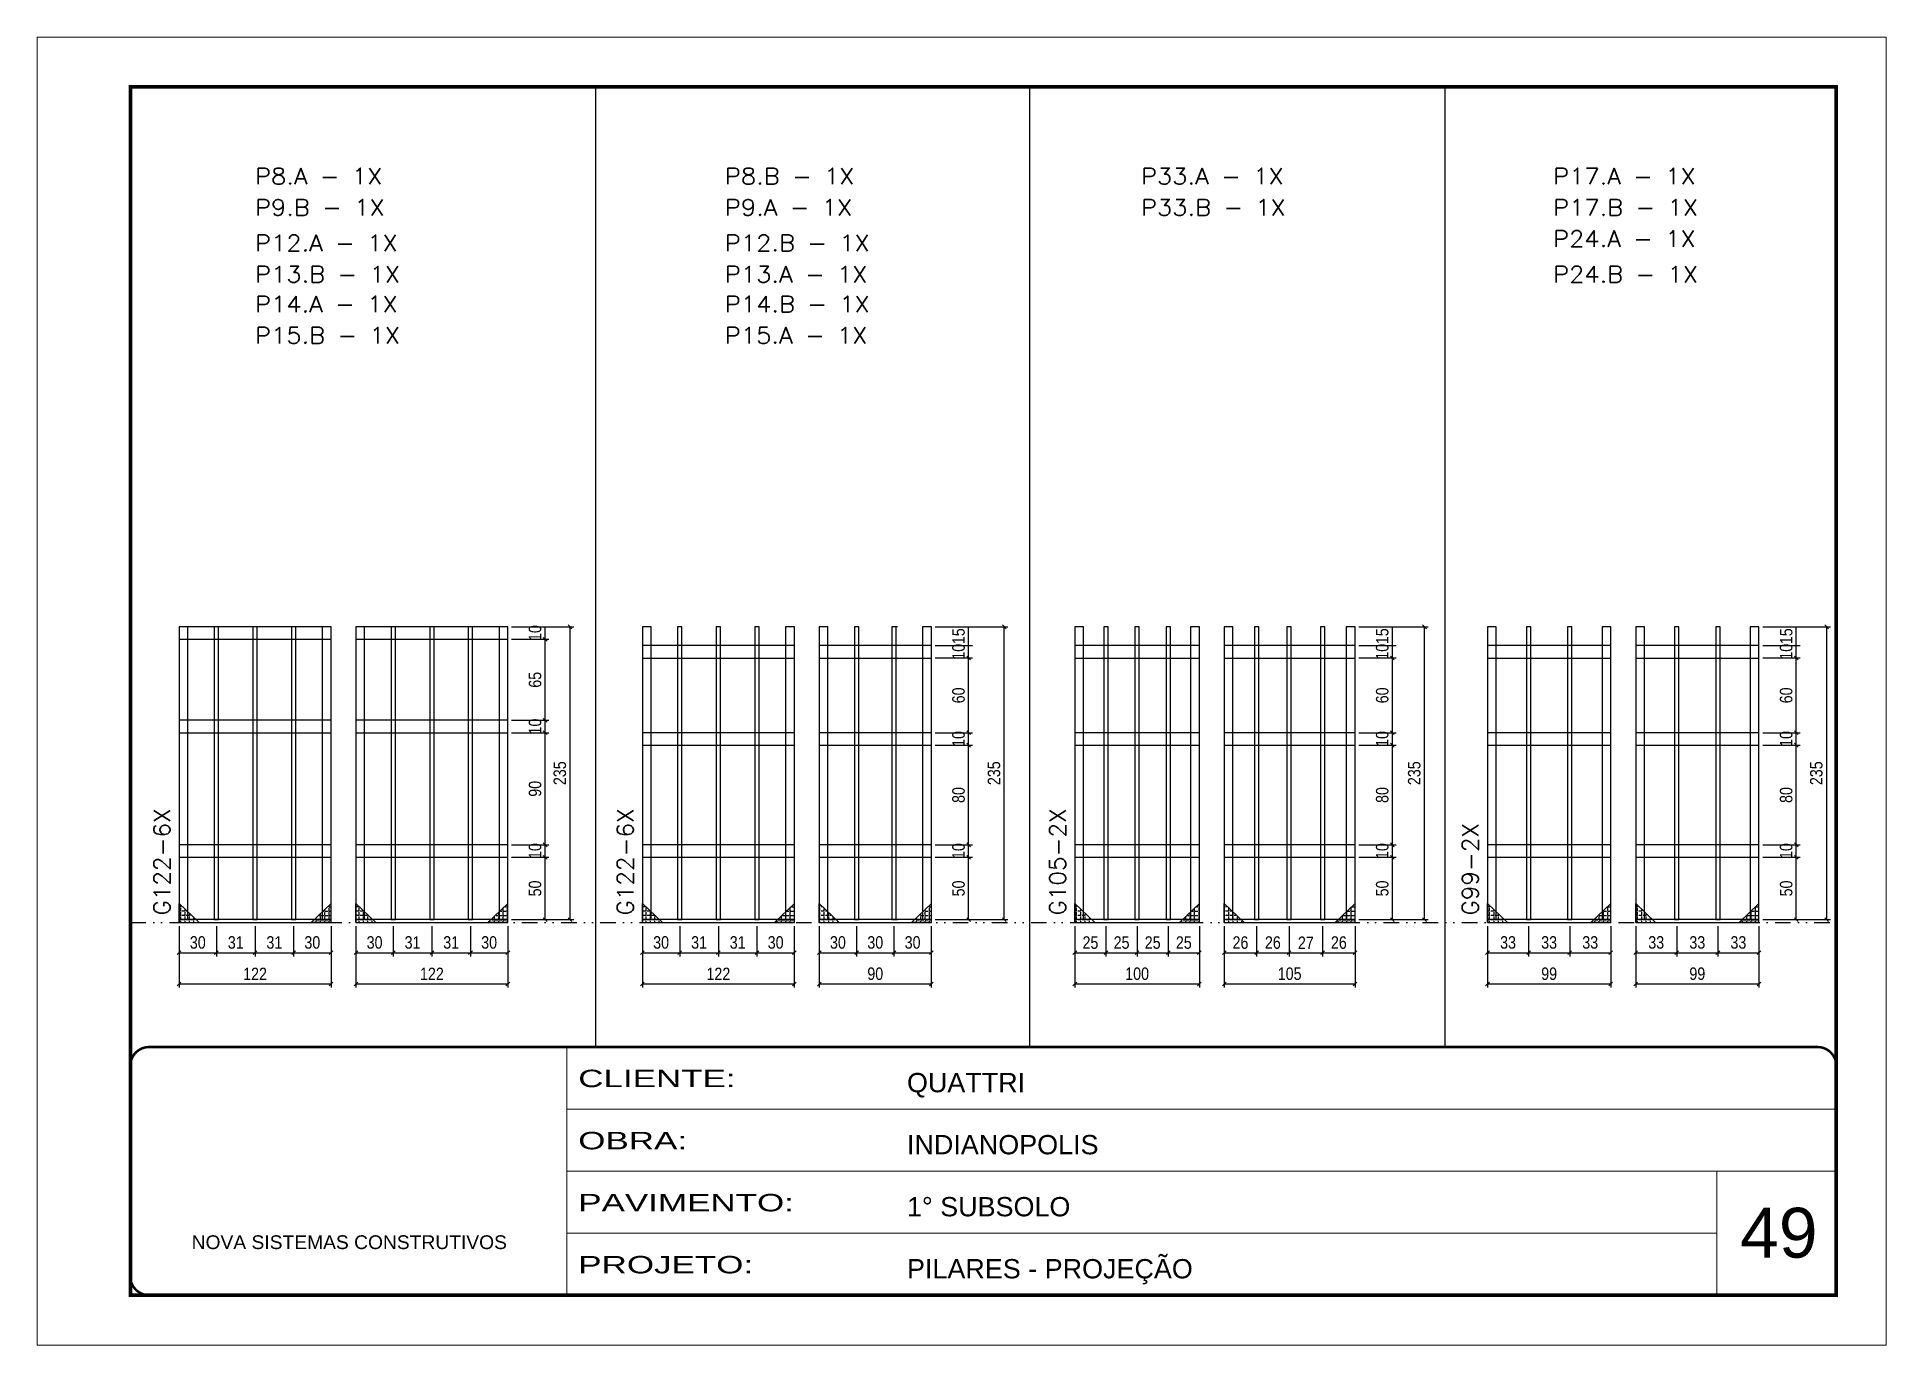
# Model space of a CAD drawing. Header units: millimetres. Extents: x 1945 to 8225, y 304 to 15137.
# Drawn here: x 1945 to 3430, y 304 to 1354 of the extents above; entities that cross this region are included whole.
import ezdxf

# ---------------------------------------------------------------- set-up
doc = ezdxf.new("R2010")
doc.units = ezdxf.units.MM
for name, pattern in [('CONTINUO', [0]), ('DASHED', [0.75, 0.5, -0.25]), ('DIVIDE2', [0.625, 0.25, -0.125, 0, -0.125, 0, -0.125])]:
    doc.linetypes.add(name, pattern=pattern)
for name, color, linetype in [('00 - FELIPE', 2, 'Continuous'), ('COTA', 241, 'Continuous'), ('Nível', 160, 'Continuous'), ('SARR_2.2x10', 60, 'Continuous'), ('SARR_2.2x7', 40, 'Continuous'), ('SARR_3.5x7', 81, 'Continuous'), ('Texto Nível', 251, 'Continuous')]:
    doc.layers.add(name, color=color, linetype=linetype)
for name, color, linetype, lineweight in [('CARIMBO', 255, 'Continuous', 9), ('Folhas', 255, 'Continuous', 9), ('SARRAFO DE PRESSAO', 251, 'DASHED', 9), ('Texto Seção', 7, 'Continuous', 15)]:
    doc.layers.add(name, color=color, linetype=linetype, lineweight=lineweight)
doc.styles.add('ARIAL', font='arial.ttf')
doc.styles.add('COTA TECNICA', font='techl___.ttf', dxfattribs={"height": 10})
doc.styles.add('REGUA-120', font='ROMANS.shx', dxfattribs={"height": 15})
doc.styles.add('Tecnologia', font='')
doc.styles.get('Tecnologia').set_extended_font_data('Forgotten Futurist')
doc.dimstyles.new('PAINEL', dxfattribs={"dimtxt": 10, "dimasz": 3, "dimexe": 3, "dimexo": 3, "dimgap": 3, "dimtad": 1, "dimdec": 1, "dimzin": 12, "dimdsep": 46, "dimtxsty": 'COTA TECNICA', "dimblk1": 'OBLIQUE', "dimblk2": 'OBLIQUE', "dimsah": 1, "dimcen": 0.9, "dimclrd": 4, "dimclre": 4, "dimclrt": 240, "dimadec": 1, "dimazin": 3, "dimtfac": 1, "dimtdec": 1, "dimtmove": 0, "dimatfit": 3, "dimfxl": 1, "dimtolj": 1, "dimtzin": 12, "dimarcsym": 0})
doc.dimstyles.new('PAINEL-NOVA', dxfattribs={"dimtxt": 10, "dimasz": 3, "dimexe": 3, "dimexo": 3, "dimgap": 3, "dimtad": 1, "dimdec": 1, "dimzin": 12, "dimdsep": 46, "dimtxsty": 'COTA TECNICA', "dimblk1": 'OBLIQUE', "dimblk2": 'OBLIQUE', "dimsah": 1, "dimcen": 0.9, "dimclrd": 4, "dimclre": 4, "dimclrt": 240, "dimadec": 1, "dimazin": 3, "dimtfac": 1, "dimtdec": 1, "dimtix": 1, "dimtmove": 0, "dimatfit": 3, "dimfxl": 1, "dimtolj": 1, "dimtzin": 12, "dimarcsym": 0})
pattern_1 = [(0, (33507.324, 9366.3574), (0, 3.4925), [2.54, -0.9525]), (90, (33507.324, 9366.3574), (-3.4925, 2e-16), [2.54, -0.9525])]

msp = doc.modelspace()

# ---------------------------------------------------------------- texts
at = {"layer": 'CARIMBO', "style": 'ARIAL'}
msp.add_text('49', height=40, dxfattribs=at).set_placement((3312.72, 374.35))
at = {"layer": 'Texto Seção', "style": 'REGUA-120', "width": 1.1}
for s, p in [('P8.A - 1X', (2119.96, 1235.97)), ('P8.B - 1X', (2497.31, 1235.97)), ('P33.A - 1X', (2831.48, 1235.97)), ('P17.A - 1X', (3162.47, 1235.97)), ('P9.B - 1X', (2119.96, 1210.88)), ('P9.A - 1X', (2497.31, 1210.88)), ('P33.B - 1X', (2831.48, 1210.88)), ('P17.B - 1X', (3162.47, 1210.88)), ('P12.A - 1X', (2119.96, 1182.33)), ('P12.B - 1X', (2497.31, 1182.33)), ('P24.A - 1X', (3162.47, 1185.8)), ('P13.B - 1X', (2119.96, 1157.24)), ('P13.A - 1X', (2497.31, 1157.24)), ('P24.B - 1X', (3162.47, 1157.24)), ('P14.A - 1X', (2119.96, 1133.29)), ('P14.B - 1X', (2497.31, 1133.29)), ('P15.B - 1X', (2119.96, 1108.2)), ('P15.A - 1X', (2497.31, 1108.2))]:
    msp.add_text(s, height=13, dxfattribs=at).set_placement(p)
at = {"layer": 'Texto Seção', "style": 'REGUA-120', "width": 1.05}
for s, p in [('G122-6X', (2051.7, 648.99)), ('G122-6X', (2423.82, 648.99)), ('G105-2X', (2771.09, 648.99)), ('G99-2X', (3102.49, 648.99))]:
    msp.add_text(s, height=13, rotation=90, dxfattribs=at).set_placement(p)

# ---------------------------------------------------------------- blocks, each defined once
blk = doc.blocks.new('9999999999')
at = {"color": 30, "linetype": 'CONTINUO'}
for p, q in [((98564.6, 34230.2), (98564.6, 34429.4)), ((98564.6, 34379.6), (99584, 34379.6)), ((98564.6, 34329.8), (99488, 34329.8)), ((99584, 34329.8), (99488, 34329.8)), ((99488, 34329.8), (99488, 34230.2)), ((98564.6, 34280), (99488, 34280))]:
    blk.add_line(p, q, dxfattribs=at)
at = {"color": 30, "linetype": 'CONTINUO', "const_width": 2}
blk.add_lwpolyline([(99584, 34230.2), (99584, 34414.4, 0.414214), (99569, 34429.4), (98229, 34429.4, 0.414214), (98214, 34414.4), (98214, 34245.2, 0.414214), (98229, 34230.2), (99584, 34230.2)], format="xyb", dxfattribs=at)
at = {"layer": 'Folhas'}
blk.add_lwpolyline([(98139, 34190.2), (99624, 34190.2), (99624, 35240.2), (98139, 35240.2)], close=True, dxfattribs=at)
at = {"layer": 'Folhas', "color": 30, "const_width": 3}
blk.add_lwpolyline([(98214, 34230.2), (99584, 34230.2), (99584, 35200.2), (98214, 35200.2)], close=True, dxfattribs=at)
at = {"color": 7, "linetype": 'Continuous', "ltscale": 5, "style": 'ARIAL'}
for s, height, p in [('QUATTRI', 15.48, (98837.7, 34393.1)), ('INDIANOPOLIS', 15.483, (98837.7, 34343.3)), ('1° SUBSOLO', 15.48, (98837.7, 34293.5)), ('NOVA SISTEMAS CONSTRUTIVOS', 11.059, (98263.2, 34267.2)), ('PILARES - PROJEÇÃO', 15.483, (98837.7, 34243.7))]:
    blk.add_text(s, height=height, dxfattribs=at).set_placement(p)
at = {"layer": 'Folhas', "color": 7, "style": 'Tecnologia', "width": 1.5}
for s, p in [('CLIENTE:', (98573.7, 34397.2)), ('OBRA:', (98573.7, 34347.3)), ('PAVIMENTO:', (98573.7, 34297.5)), ('PROJETO:', (98573.7, 34247.7))]:
    blk.add_text(s, height=14, dxfattribs=at).set_placement(p)
blk = doc.blocks.new('_Oblique')
at = {"color": 0, "linetype": 'ByBlock', "lineweight": -2}
blk.add_line((-0.5, -0.5), (0.5, 0.5), dxfattribs=at)
blk = doc.blocks.new('*D1790')
at = {"layer": 'COTA', "color": 4, "linetype": 'Continuous', "lineweight": -2, "ltscale": 30, "transparency": 16777216}
for p, q in [((2778.4, 640.5), (2778.4, 591.1)), ((2878.4, 640.5), (2878.4, 591.1)), ((2778.4, 594.1), (2878.4, 594.1))]:
    blk.add_line(p, q, dxfattribs=at)
at = {"layer": 'Defpoints', "color": 0, "linetype": 'Continuous', "ltscale": 30, "transparency": 16777216}
for p in [(2778.4, 643.5), (2878.4, 643.5), (2878.4, 594.1)]:
    blk.add_point(p, dxfattribs=at)
at = {"layer": 'COTA', "color": 4, "linetype": 'Continuous', "lineweight": -2, "ltscale": 30, "transparency": 16777216, "xscale": 3, "yscale": 3, "zscale": 3, "rotation": 180}
blk.add_blockref('_Oblique', (2778.4, 594.1), dxfattribs=at)
at = {"layer": 'COTA', "color": 4, "linetype": 'Continuous', "lineweight": -2, "ltscale": 30, "transparency": 16777216, "xscale": 3, "yscale": 3, "zscale": 3}
blk.add_blockref('_Oblique', (2878.4, 594.1), dxfattribs=at)
at = {"layer": 'COTA', "color": 240, "linetype": 'Continuous', "ltscale": 30, "transparency": 16777216, "insert": (2828.4, 602.2), "char_height": 10, "attachment_point": 5, "style": 'COTA TECNICA'}
blk.add_mtext('\\A1;100', dxfattribs=at)
blk = doc.blocks.new('*D1791')
at = {"layer": 'COTA', "color": 4, "linetype": 'Continuous', "lineweight": -2, "ltscale": 30, "transparency": 16777216}
for p, q in [((2778.4, 640.5), (2778.4, 616.1)), ((2803.4, 640.5), (2803.4, 616.1)), ((2778.4, 619.1), (2803.4, 619.1))]:
    blk.add_line(p, q, dxfattribs=at)
at = {"layer": 'Defpoints', "color": 0, "linetype": 'Continuous', "ltscale": 30, "transparency": 16777216}
for p in [(2778.4, 643.5), (2803.4, 643.5), (2803.4, 619.1)]:
    blk.add_point(p, dxfattribs=at)
at = {"layer": 'COTA', "color": 4, "linetype": 'Continuous', "lineweight": -2, "ltscale": 30, "transparency": 16777216, "xscale": 3, "yscale": 3, "zscale": 3, "rotation": 180}
blk.add_blockref('_Oblique', (2778.4, 619.1), dxfattribs=at)
at = {"layer": 'COTA', "color": 4, "linetype": 'Continuous', "lineweight": -2, "ltscale": 30, "transparency": 16777216, "xscale": 3, "yscale": 3, "zscale": 3}
blk.add_blockref('_Oblique', (2803.4, 619.1), dxfattribs=at)
at = {"layer": 'COTA', "color": 240, "linetype": 'Continuous', "ltscale": 30, "transparency": 16777216, "insert": (2790.9, 627.2), "char_height": 10, "attachment_point": 5, "style": 'COTA TECNICA'}
blk.add_mtext('\\A1;25', dxfattribs=at)
blk = doc.blocks.new('*D1792')
at = {"layer": 'COTA', "color": 4, "linetype": 'Continuous', "lineweight": -2, "ltscale": 30, "transparency": 16777216}
for p, q in [((2803.4, 640.5), (2803.4, 616.1)), ((2828.4, 640.5), (2828.4, 616.1)), ((2803.4, 619.1), (2828.4, 619.1))]:
    blk.add_line(p, q, dxfattribs=at)
at = {"layer": 'Defpoints', "color": 0, "linetype": 'Continuous', "ltscale": 30, "transparency": 16777216}
for p in [(2803.4, 643.5), (2828.4, 643.5), (2828.4, 619.1)]:
    blk.add_point(p, dxfattribs=at)
at = {"layer": 'COTA', "color": 4, "linetype": 'Continuous', "lineweight": -2, "ltscale": 30, "transparency": 16777216, "xscale": 3, "yscale": 3, "zscale": 3, "rotation": 180}
blk.add_blockref('_Oblique', (2803.4, 619.1), dxfattribs=at)
at = {"layer": 'COTA', "color": 4, "linetype": 'Continuous', "lineweight": -2, "ltscale": 30, "transparency": 16777216, "xscale": 3, "yscale": 3, "zscale": 3}
blk.add_blockref('_Oblique', (2828.4, 619.1), dxfattribs=at)
at = {"layer": 'COTA', "color": 240, "linetype": 'Continuous', "ltscale": 30, "transparency": 16777216, "insert": (2815.9, 627.2), "char_height": 10, "attachment_point": 5, "style": 'COTA TECNICA'}
blk.add_mtext('\\A1;25', dxfattribs=at)
blk = doc.blocks.new('*D1793')
at = {"layer": 'COTA', "color": 4, "linetype": 'Continuous', "lineweight": -2, "ltscale": 30, "transparency": 16777216}
for p, q in [((2828.4, 640.5), (2828.4, 616.1)), ((2853.4, 640.5), (2853.4, 616.1)), ((2828.4, 619.1), (2853.4, 619.1))]:
    blk.add_line(p, q, dxfattribs=at)
at = {"layer": 'Defpoints', "color": 0, "linetype": 'Continuous', "ltscale": 30, "transparency": 16777216}
for p in [(2828.4, 643.5), (2853.4, 643.5), (2853.4, 619.1)]:
    blk.add_point(p, dxfattribs=at)
at = {"layer": 'COTA', "color": 4, "linetype": 'Continuous', "lineweight": -2, "ltscale": 30, "transparency": 16777216, "xscale": 3, "yscale": 3, "zscale": 3, "rotation": 180}
blk.add_blockref('_Oblique', (2828.4, 619.1), dxfattribs=at)
at = {"layer": 'COTA', "color": 4, "linetype": 'Continuous', "lineweight": -2, "ltscale": 30, "transparency": 16777216, "xscale": 3, "yscale": 3, "zscale": 3}
blk.add_blockref('_Oblique', (2853.4, 619.1), dxfattribs=at)
at = {"layer": 'COTA', "color": 240, "linetype": 'Continuous', "ltscale": 30, "transparency": 16777216, "insert": (2840.9, 627.2), "char_height": 10, "attachment_point": 5, "style": 'COTA TECNICA'}
blk.add_mtext('\\A1;25', dxfattribs=at)
blk = doc.blocks.new('*D1794')
at = {"layer": 'COTA', "color": 4, "linetype": 'Continuous', "lineweight": -2, "ltscale": 30, "transparency": 16777216}
for p, q in [((2853.4, 640.5), (2853.4, 616.1)), ((2878.4, 640.5), (2878.4, 616.1)), ((2853.4, 619.1), (2878.4, 619.1))]:
    blk.add_line(p, q, dxfattribs=at)
at = {"layer": 'Defpoints', "color": 0, "linetype": 'Continuous', "ltscale": 30, "transparency": 16777216}
for p in [(2853.4, 643.5), (2878.4, 643.5), (2878.4, 619.1)]:
    blk.add_point(p, dxfattribs=at)
at = {"layer": 'COTA', "color": 4, "linetype": 'Continuous', "lineweight": -2, "ltscale": 30, "transparency": 16777216, "xscale": 3, "yscale": 3, "zscale": 3, "rotation": 180}
blk.add_blockref('_Oblique', (2853.4, 619.1), dxfattribs=at)
at = {"layer": 'COTA', "color": 4, "linetype": 'Continuous', "lineweight": -2, "ltscale": 30, "transparency": 16777216, "xscale": 3, "yscale": 3, "zscale": 3}
blk.add_blockref('_Oblique', (2878.4, 619.1), dxfattribs=at)
at = {"layer": 'COTA', "color": 240, "linetype": 'Continuous', "ltscale": 30, "transparency": 16777216, "insert": (2865.9, 627.2), "char_height": 10, "attachment_point": 5, "style": 'COTA TECNICA'}
blk.add_mtext('\\A1;25', dxfattribs=at)
blk = doc.blocks.new('*D1795')
at = {"layer": 'COTA', "color": 4, "linetype": 'Continuous', "lineweight": -2, "ltscale": 30, "transparency": 16777216}
for p, q in [((3006.4, 695.7), (3036.4, 695.7)), ((3033.4, 645.7), (3033.4, 695.7)), ((3006.4, 645.7), (3036.4, 645.7))]:
    blk.add_line(p, q, dxfattribs=at)
at = {"layer": 'Defpoints', "color": 0, "linetype": 'Continuous', "ltscale": 30, "transparency": 16777216}
for p in [(3003.4, 695.7), (3033.4, 695.7), (3003.4, 645.7)]:
    blk.add_point(p, dxfattribs=at)
at = {"layer": 'COTA', "color": 4, "linetype": 'Continuous', "lineweight": -2, "ltscale": 30, "transparency": 16777216, "xscale": 3, "yscale": 3, "zscale": 3}
for p, rotation in [((3033.4, 695.7), 90), ((3033.4, 645.7), 270)]:
    blk.add_blockref('_Oblique', p, dxfattribs=dict(at, rotation=rotation))
at = {"layer": 'COTA', "color": 240, "linetype": 'Continuous', "ltscale": 30, "transparency": 16777216, "insert": (3025.3, 670.7), "char_height": 10, "attachment_point": 5, "rotation": 90, "style": 'COTA TECNICA'}
blk.add_mtext('\\A1;50', dxfattribs=at)
blk = doc.blocks.new('*D1796')
at = {"layer": 'COTA', "color": 4, "linetype": 'Continuous', "lineweight": -2, "ltscale": 30, "transparency": 16777216}
for p, q in [((3006.4, 705.7), (3036.4, 705.7)), ((3033.4, 695.7), (3033.4, 705.7)), ((3006.4, 695.7), (3036.4, 695.7))]:
    blk.add_line(p, q, dxfattribs=at)
at = {"layer": 'Defpoints', "color": 0, "linetype": 'Continuous', "ltscale": 30, "transparency": 16777216}
for p in [(3003.4, 705.7), (3033.4, 705.7), (3003.4, 695.7)]:
    blk.add_point(p, dxfattribs=at)
at = {"layer": 'COTA', "color": 240, "linetype": 'Continuous', "ltscale": 30, "transparency": 16777216, "insert": (3025.3, 700.7), "char_height": 10, "attachment_point": 5, "rotation": 90, "style": 'COTA TECNICA'}
blk.add_mtext('\\A1;10', dxfattribs=at)
blk = doc.blocks.new('*D1797')
at = {"layer": 'COTA', "color": 4, "linetype": 'Continuous', "lineweight": -2, "ltscale": 30, "transparency": 16777216}
for p, q in [((3006.4, 785.7), (3036.4, 785.7)), ((3033.4, 705.7), (3033.4, 785.7)), ((3006.4, 705.7), (3036.4, 705.7))]:
    blk.add_line(p, q, dxfattribs=at)
at = {"layer": 'Defpoints', "color": 0, "linetype": 'Continuous', "ltscale": 30, "transparency": 16777216}
for p in [(3003.4, 785.7), (3033.4, 785.7), (3003.4, 705.7)]:
    blk.add_point(p, dxfattribs=at)
at = {"layer": 'COTA', "color": 4, "linetype": 'Continuous', "lineweight": -2, "ltscale": 30, "transparency": 16777216, "xscale": 3, "yscale": 3, "zscale": 3}
for p, rotation in [((3033.4, 785.7), 90), ((3033.4, 705.7), 270)]:
    blk.add_blockref('_Oblique', p, dxfattribs=dict(at, rotation=rotation))
at = {"layer": 'COTA', "color": 240, "linetype": 'Continuous', "ltscale": 30, "transparency": 16777216, "insert": (3025.3, 745.7), "char_height": 10, "attachment_point": 5, "rotation": 90, "style": 'COTA TECNICA'}
blk.add_mtext('\\A1;80', dxfattribs=at)
blk = doc.blocks.new('*D1798')
at = {"layer": 'COTA', "color": 4, "linetype": 'Continuous', "lineweight": -2, "ltscale": 30, "transparency": 16777216}
for p, q in [((3006.4, 795.7), (3036.4, 795.7)), ((3033.4, 785.7), (3033.4, 795.7)), ((3006.4, 785.7), (3036.4, 785.7))]:
    blk.add_line(p, q, dxfattribs=at)
at = {"layer": 'Defpoints', "color": 0, "linetype": 'Continuous', "ltscale": 30, "transparency": 16777216}
for p in [(3003.4, 795.7), (3033.4, 795.7), (3003.4, 785.7)]:
    blk.add_point(p, dxfattribs=at)
at = {"layer": 'COTA', "color": 240, "linetype": 'Continuous', "ltscale": 30, "transparency": 16777216, "insert": (3025.3, 790.7), "char_height": 10, "attachment_point": 5, "rotation": 90, "style": 'COTA TECNICA'}
blk.add_mtext('\\A1;10', dxfattribs=at)
blk = doc.blocks.new('*D1799')
at = {"layer": 'COTA', "color": 4, "linetype": 'Continuous', "lineweight": -2, "ltscale": 30, "transparency": 16777216}
for p, q in [((3006.4, 855.7), (3036.4, 855.7)), ((3033.4, 795.7), (3033.4, 855.7)), ((3006.4, 795.7), (3036.4, 795.7))]:
    blk.add_line(p, q, dxfattribs=at)
at = {"layer": 'Defpoints', "color": 0, "linetype": 'Continuous', "ltscale": 30, "transparency": 16777216}
for p in [(3003.4, 855.7), (3033.4, 855.7), (3003.4, 795.7)]:
    blk.add_point(p, dxfattribs=at)
at = {"layer": 'COTA', "color": 4, "linetype": 'Continuous', "lineweight": -2, "ltscale": 30, "transparency": 16777216, "xscale": 3, "yscale": 3, "zscale": 3}
for p, rotation in [((3033.4, 855.7), 90), ((3033.4, 795.7), 270)]:
    blk.add_blockref('_Oblique', p, dxfattribs=dict(at, rotation=rotation))
at = {"layer": 'COTA', "color": 240, "linetype": 'Continuous', "ltscale": 30, "transparency": 16777216, "insert": (3025.3, 825.7), "char_height": 10, "attachment_point": 5, "rotation": 90, "style": 'COTA TECNICA'}
blk.add_mtext('\\A1;60', dxfattribs=at)
blk = doc.blocks.new('*D1800')
at = {"layer": 'COTA', "color": 4, "linetype": 'Continuous', "lineweight": -2, "ltscale": 30, "transparency": 16777216}
for p, q in [((3006.4, 865.7), (3036.4, 865.7)), ((3033.4, 855.7), (3033.4, 865.7)), ((3006.4, 855.7), (3036.4, 855.7))]:
    blk.add_line(p, q, dxfattribs=at)
at = {"layer": 'Defpoints', "color": 0, "linetype": 'Continuous', "ltscale": 30, "transparency": 16777216}
for p in [(3003.4, 865.7), (3033.4, 865.7), (3003.4, 855.7)]:
    blk.add_point(p, dxfattribs=at)
at = {"layer": 'COTA', "color": 240, "linetype": 'Continuous', "ltscale": 30, "transparency": 16777216, "insert": (3025.3, 860.7), "char_height": 10, "attachment_point": 5, "rotation": 90, "style": 'COTA TECNICA'}
blk.add_mtext('\\A1;10', dxfattribs=at)
blk = doc.blocks.new('*D1801')
at = {"layer": 'COTA', "color": 4, "linetype": 'Continuous', "lineweight": -2, "ltscale": 30, "transparency": 16777216}
for p, q in [((3006.4, 880.7), (3036.4, 880.7)), ((3033.4, 865.7), (3033.4, 880.7)), ((3006.4, 865.7), (3036.4, 865.7))]:
    blk.add_line(p, q, dxfattribs=at)
at = {"layer": 'Defpoints', "color": 0, "linetype": 'Continuous', "ltscale": 30, "transparency": 16777216}
for p in [(3003.4, 880.7), (3033.4, 880.7), (3003.4, 865.7)]:
    blk.add_point(p, dxfattribs=at)
at = {"layer": 'COTA', "color": 240, "linetype": 'Continuous', "ltscale": 30, "transparency": 16777216, "insert": (3025.3, 873.2), "char_height": 10, "attachment_point": 5, "rotation": 90, "style": 'COTA TECNICA'}
blk.add_mtext('\\A1;15', dxfattribs=at)
blk = doc.blocks.new('*D1802')
at = {"layer": 'COTA', "color": 4, "linetype": 'Continuous', "lineweight": -2, "ltscale": 30, "transparency": 16777216}
for p, q in [((2898.4, 640.5), (2898.4, 591.1)), ((3003.4, 640.5), (3003.4, 591.1)), ((2898.4, 594.1), (3003.4, 594.1))]:
    blk.add_line(p, q, dxfattribs=at)
at = {"layer": 'Defpoints', "color": 0, "linetype": 'Continuous', "ltscale": 30, "transparency": 16777216}
for p in [(2898.4, 643.5), (3003.4, 643.5), (3003.4, 594.1)]:
    blk.add_point(p, dxfattribs=at)
at = {"layer": 'COTA', "color": 4, "linetype": 'Continuous', "lineweight": -2, "ltscale": 30, "transparency": 16777216, "xscale": 3, "yscale": 3, "zscale": 3, "rotation": 180}
blk.add_blockref('_Oblique', (2898.4, 594.1), dxfattribs=at)
at = {"layer": 'COTA', "color": 4, "linetype": 'Continuous', "lineweight": -2, "ltscale": 30, "transparency": 16777216, "xscale": 3, "yscale": 3, "zscale": 3}
blk.add_blockref('_Oblique', (3003.4, 594.1), dxfattribs=at)
at = {"layer": 'COTA', "color": 240, "linetype": 'Continuous', "ltscale": 30, "transparency": 16777216, "insert": (2950.9, 602.2), "char_height": 10, "attachment_point": 5, "style": 'COTA TECNICA'}
blk.add_mtext('\\A1;105', dxfattribs=at)
blk = doc.blocks.new('*D1803')
at = {"layer": 'COTA', "color": 4, "linetype": 'Continuous', "lineweight": -2, "ltscale": 30, "transparency": 16777216}
for p, q in [((2898.4, 640.5), (2898.4, 616.1)), ((2924.4, 640.5), (2924.4, 616.1)), ((2898.4, 619.1), (2924.4, 619.1))]:
    blk.add_line(p, q, dxfattribs=at)
at = {"layer": 'Defpoints', "color": 0, "linetype": 'Continuous', "ltscale": 30, "transparency": 16777216}
for p in [(2898.4, 643.5), (2924.4, 643.5), (2924.4, 619.1)]:
    blk.add_point(p, dxfattribs=at)
at = {"layer": 'COTA', "color": 4, "linetype": 'Continuous', "lineweight": -2, "ltscale": 30, "transparency": 16777216, "xscale": 3, "yscale": 3, "zscale": 3, "rotation": 180}
blk.add_blockref('_Oblique', (2898.4, 619.1), dxfattribs=at)
at = {"layer": 'COTA', "color": 4, "linetype": 'Continuous', "lineweight": -2, "ltscale": 30, "transparency": 16777216, "xscale": 3, "yscale": 3, "zscale": 3}
blk.add_blockref('_Oblique', (2924.4, 619.1), dxfattribs=at)
at = {"layer": 'COTA', "color": 240, "linetype": 'Continuous', "ltscale": 30, "transparency": 16777216, "insert": (2911.4, 627.2), "char_height": 10, "attachment_point": 5, "style": 'COTA TECNICA'}
blk.add_mtext('\\A1;26', dxfattribs=at)
blk = doc.blocks.new('*D1804')
at = {"layer": 'COTA', "color": 4, "linetype": 'Continuous', "lineweight": -2, "ltscale": 30, "transparency": 16777216}
for p, q in [((2924.4, 640.5), (2924.4, 616.1)), ((2950.4, 640.5), (2950.4, 616.1)), ((2924.4, 619.1), (2950.4, 619.1))]:
    blk.add_line(p, q, dxfattribs=at)
at = {"layer": 'Defpoints', "color": 0, "linetype": 'Continuous', "ltscale": 30, "transparency": 16777216}
for p in [(2924.4, 643.5), (2950.4, 643.5), (2950.4, 619.1)]:
    blk.add_point(p, dxfattribs=at)
at = {"layer": 'COTA', "color": 4, "linetype": 'Continuous', "lineweight": -2, "ltscale": 30, "transparency": 16777216, "xscale": 3, "yscale": 3, "zscale": 3, "rotation": 180}
blk.add_blockref('_Oblique', (2924.4, 619.1), dxfattribs=at)
at = {"layer": 'COTA', "color": 4, "linetype": 'Continuous', "lineweight": -2, "ltscale": 30, "transparency": 16777216, "xscale": 3, "yscale": 3, "zscale": 3}
blk.add_blockref('_Oblique', (2950.4, 619.1), dxfattribs=at)
at = {"layer": 'COTA', "color": 240, "linetype": 'Continuous', "ltscale": 30, "transparency": 16777216, "insert": (2937.4, 627.2), "char_height": 10, "attachment_point": 5, "style": 'COTA TECNICA'}
blk.add_mtext('\\A1;26', dxfattribs=at)
blk = doc.blocks.new('*D1805')
at = {"layer": 'COTA', "color": 4, "linetype": 'Continuous', "lineweight": -2, "ltscale": 30, "transparency": 16777216}
for p, q in [((2950.4, 640.5), (2950.4, 616.1)), ((2977.4, 640.5), (2977.4, 616.1)), ((2950.4, 619.1), (2977.4, 619.1))]:
    blk.add_line(p, q, dxfattribs=at)
at = {"layer": 'Defpoints', "color": 0, "linetype": 'Continuous', "ltscale": 30, "transparency": 16777216}
for p in [(2950.4, 643.5), (2977.4, 643.5), (2977.4, 619.1)]:
    blk.add_point(p, dxfattribs=at)
at = {"layer": 'COTA', "color": 4, "linetype": 'Continuous', "lineweight": -2, "ltscale": 30, "transparency": 16777216, "xscale": 3, "yscale": 3, "zscale": 3, "rotation": 180}
blk.add_blockref('_Oblique', (2950.4, 619.1), dxfattribs=at)
at = {"layer": 'COTA', "color": 4, "linetype": 'Continuous', "lineweight": -2, "ltscale": 30, "transparency": 16777216, "xscale": 3, "yscale": 3, "zscale": 3}
blk.add_blockref('_Oblique', (2977.4, 619.1), dxfattribs=at)
at = {"layer": 'COTA', "color": 240, "linetype": 'Continuous', "ltscale": 30, "transparency": 16777216, "insert": (2963.9, 627.1), "char_height": 10, "attachment_point": 5, "style": 'COTA TECNICA'}
blk.add_mtext('\\A1;27', dxfattribs=at)
blk = doc.blocks.new('*D1806')
at = {"layer": 'COTA', "color": 4, "linetype": 'Continuous', "lineweight": -2, "ltscale": 30, "transparency": 16777216}
for p, q in [((2977.4, 640.5), (2977.4, 616.1)), ((3003.4, 640.5), (3003.4, 616.1)), ((2977.4, 619.1), (3003.4, 619.1))]:
    blk.add_line(p, q, dxfattribs=at)
at = {"layer": 'Defpoints', "color": 0, "linetype": 'Continuous', "ltscale": 30, "transparency": 16777216}
for p in [(2977.4, 643.5), (3003.4, 643.5), (3003.4, 619.1)]:
    blk.add_point(p, dxfattribs=at)
at = {"layer": 'COTA', "color": 4, "linetype": 'Continuous', "lineweight": -2, "ltscale": 30, "transparency": 16777216, "xscale": 3, "yscale": 3, "zscale": 3, "rotation": 180}
blk.add_blockref('_Oblique', (2977.4, 619.1), dxfattribs=at)
at = {"layer": 'COTA', "color": 4, "linetype": 'Continuous', "lineweight": -2, "ltscale": 30, "transparency": 16777216, "xscale": 3, "yscale": 3, "zscale": 3}
blk.add_blockref('_Oblique', (3003.4, 619.1), dxfattribs=at)
at = {"layer": 'COTA', "color": 240, "linetype": 'Continuous', "ltscale": 30, "transparency": 16777216, "insert": (2990.4, 627.2), "char_height": 10, "attachment_point": 5, "style": 'COTA TECNICA'}
blk.add_mtext('\\A1;26', dxfattribs=at)
blk = doc.blocks.new('GRA-D2')
at = {"layer": 'SARR_2.2x10'}
h = blk.add_hatch(dxfattribs=at)
h.set_pattern_fill('ANGLE', color=256, scale=0.5)
h.set_pattern_definition(pattern_1)
h.paths.add_polyline_path([(-7, 8), (0, 15), (0, 2.2), (-7, 2.2)])
h = blk.add_hatch(dxfattribs=at)
h.set_pattern_fill('ANGLE', color=256, scale=0.5)
h.set_pattern_definition(pattern_1)
h.paths.add_polyline_path([(-12.8, 2.2), (0, 2.2), (0, 0), (-15, 0)])
h = blk.add_hatch(dxfattribs=at)
h.set_pattern_fill('ANGLE', color=256, scale=0.5)
h.set_pattern_definition(pattern_1)
h.paths.add_polyline_path([(-7, 8), (-7, 2.2), (-12.8, 2.2)])
for p, q in [((-16, 0), (0, 15)), ((0, 0), (0, 15)), ((0, 0), (-16, 0))]:
    blk.add_line(p, q, dxfattribs=at)
at = {"layer": 'SARR_2.2x7'}
blk.add_line((0, 0), (0, 2.2), dxfattribs=at)
blk = doc.blocks.new('GRA-E2')
at = {"layer": 'SARR_2.2x7', "linetype": 'Continuous', "ltscale": 30, "xscale": -1}
blk.add_blockref('GRA-D2', (0, 0), dxfattribs=at)
blk = doc.blocks.new('*D1807')
at = {"layer": 'COTA', "color": 4, "linetype": 'Continuous', "lineweight": -2, "ltscale": 30, "transparency": 16777216}
for p, q in [((3109.8, 640.5), (3109.8, 591.1)), ((3208.8, 640.5), (3208.8, 591.1)), ((3109.8, 594.1), (3208.8, 594.1))]:
    blk.add_line(p, q, dxfattribs=at)
at = {"layer": 'Defpoints', "color": 0, "linetype": 'Continuous', "ltscale": 30, "transparency": 16777216}
for p in [(3109.8, 643.5), (3208.8, 643.5), (3208.8, 594.1)]:
    blk.add_point(p, dxfattribs=at)
at = {"layer": 'COTA', "color": 4, "linetype": 'Continuous', "lineweight": -2, "ltscale": 30, "transparency": 16777216, "xscale": 3, "yscale": 3, "zscale": 3, "rotation": 180}
blk.add_blockref('_Oblique', (3109.8, 594.1), dxfattribs=at)
at = {"layer": 'COTA', "color": 4, "linetype": 'Continuous', "lineweight": -2, "ltscale": 30, "transparency": 16777216, "xscale": 3, "yscale": 3, "zscale": 3}
blk.add_blockref('_Oblique', (3208.8, 594.1), dxfattribs=at)
at = {"layer": 'COTA', "color": 240, "linetype": 'Continuous', "ltscale": 30, "transparency": 16777216, "insert": (3159.3, 602.2), "char_height": 10, "attachment_point": 5, "style": 'COTA TECNICA'}
blk.add_mtext('\\A1;99', dxfattribs=at)
blk = doc.blocks.new('*D1808')
at = {"layer": 'COTA', "color": 4, "linetype": 'Continuous', "lineweight": -2, "ltscale": 30, "transparency": 16777216}
for p, q in [((3109.8, 640.5), (3109.8, 616.1)), ((3142.8, 640.5), (3142.8, 616.1)), ((3109.8, 619.1), (3142.8, 619.1))]:
    blk.add_line(p, q, dxfattribs=at)
at = {"layer": 'Defpoints', "color": 0, "linetype": 'Continuous', "ltscale": 30, "transparency": 16777216}
for p in [(3109.8, 643.5), (3142.8, 643.5), (3142.8, 619.1)]:
    blk.add_point(p, dxfattribs=at)
at = {"layer": 'COTA', "color": 4, "linetype": 'Continuous', "lineweight": -2, "ltscale": 30, "transparency": 16777216, "xscale": 3, "yscale": 3, "zscale": 3, "rotation": 180}
blk.add_blockref('_Oblique', (3109.8, 619.1), dxfattribs=at)
at = {"layer": 'COTA', "color": 4, "linetype": 'Continuous', "lineweight": -2, "ltscale": 30, "transparency": 16777216, "xscale": 3, "yscale": 3, "zscale": 3}
blk.add_blockref('_Oblique', (3142.8, 619.1), dxfattribs=at)
at = {"layer": 'COTA', "color": 240, "linetype": 'Continuous', "ltscale": 30, "transparency": 16777216, "insert": (3126.3, 627.3), "char_height": 10, "attachment_point": 5, "style": 'COTA TECNICA'}
blk.add_mtext('\\A1;33', dxfattribs=at)
blk = doc.blocks.new('*D1809')
at = {"layer": 'COTA', "color": 4, "linetype": 'Continuous', "lineweight": -2, "ltscale": 30, "transparency": 16777216}
for p, q in [((3142.8, 640.5), (3142.8, 616.1)), ((3175.8, 640.5), (3175.8, 616.1)), ((3142.8, 619.1), (3175.8, 619.1))]:
    blk.add_line(p, q, dxfattribs=at)
at = {"layer": 'Defpoints', "color": 0, "linetype": 'Continuous', "ltscale": 30, "transparency": 16777216}
for p in [(3142.8, 643.5), (3175.8, 643.5), (3175.8, 619.1)]:
    blk.add_point(p, dxfattribs=at)
at = {"layer": 'COTA', "color": 4, "linetype": 'Continuous', "lineweight": -2, "ltscale": 30, "transparency": 16777216, "xscale": 3, "yscale": 3, "zscale": 3, "rotation": 180}
blk.add_blockref('_Oblique', (3142.8, 619.1), dxfattribs=at)
at = {"layer": 'COTA', "color": 4, "linetype": 'Continuous', "lineweight": -2, "ltscale": 30, "transparency": 16777216, "xscale": 3, "yscale": 3, "zscale": 3}
blk.add_blockref('_Oblique', (3175.8, 619.1), dxfattribs=at)
at = {"layer": 'COTA', "color": 240, "linetype": 'Continuous', "ltscale": 30, "transparency": 16777216, "insert": (3159.3, 627.3), "char_height": 10, "attachment_point": 5, "style": 'COTA TECNICA'}
blk.add_mtext('\\A1;33', dxfattribs=at)
blk = doc.blocks.new('*D1810')
at = {"layer": 'COTA', "color": 4, "linetype": 'Continuous', "lineweight": -2, "ltscale": 30, "transparency": 16777216}
for p, q in [((3175.8, 640.5), (3175.8, 616.1)), ((3208.8, 640.5), (3208.8, 616.1)), ((3175.8, 619.1), (3208.8, 619.1))]:
    blk.add_line(p, q, dxfattribs=at)
at = {"layer": 'Defpoints', "color": 0, "linetype": 'Continuous', "ltscale": 30, "transparency": 16777216}
for p in [(3175.8, 643.5), (3208.8, 643.5), (3208.8, 619.1)]:
    blk.add_point(p, dxfattribs=at)
at = {"layer": 'COTA', "color": 4, "linetype": 'Continuous', "lineweight": -2, "ltscale": 30, "transparency": 16777216, "xscale": 3, "yscale": 3, "zscale": 3, "rotation": 180}
blk.add_blockref('_Oblique', (3175.8, 619.1), dxfattribs=at)
at = {"layer": 'COTA', "color": 4, "linetype": 'Continuous', "lineweight": -2, "ltscale": 30, "transparency": 16777216, "xscale": 3, "yscale": 3, "zscale": 3}
blk.add_blockref('_Oblique', (3208.8, 619.1), dxfattribs=at)
at = {"layer": 'COTA', "color": 240, "linetype": 'Continuous', "ltscale": 30, "transparency": 16777216, "insert": (3192.3, 627.3), "char_height": 10, "attachment_point": 5, "style": 'COTA TECNICA'}
blk.add_mtext('\\A1;33', dxfattribs=at)
blk = doc.blocks.new('*D1811')
at = {"layer": 'COTA', "color": 4, "linetype": 'Continuous', "lineweight": -2, "ltscale": 30, "transparency": 16777216}
for p, q in [((3330.8, 695.7), (3360.8, 695.7)), ((3357.8, 645.7), (3357.8, 695.7)), ((3330.8, 645.7), (3360.8, 645.7))]:
    blk.add_line(p, q, dxfattribs=at)
at = {"layer": 'Defpoints', "color": 0, "linetype": 'Continuous', "ltscale": 30, "transparency": 16777216}
for p in [(3327.8, 695.7), (3357.8, 695.7), (3327.8, 645.7)]:
    blk.add_point(p, dxfattribs=at)
at = {"layer": 'COTA', "color": 4, "linetype": 'Continuous', "lineweight": -2, "ltscale": 30, "transparency": 16777216, "xscale": 3, "yscale": 3, "zscale": 3}
for p, rotation in [((3357.8, 695.7), 90), ((3357.8, 645.7), 270)]:
    blk.add_blockref('_Oblique', p, dxfattribs=dict(at, rotation=rotation))
at = {"layer": 'COTA', "color": 240, "linetype": 'Continuous', "ltscale": 30, "transparency": 16777216, "insert": (3349.7, 670.7), "char_height": 10, "attachment_point": 5, "rotation": 90, "style": 'COTA TECNICA'}
blk.add_mtext('\\A1;50', dxfattribs=at)
blk = doc.blocks.new('*D1812')
at = {"layer": 'COTA', "color": 4, "linetype": 'Continuous', "lineweight": -2, "ltscale": 30, "transparency": 16777216}
for p, q in [((3330.8, 705.7), (3360.8, 705.7)), ((3357.8, 695.7), (3357.8, 705.7)), ((3330.8, 695.7), (3360.8, 695.7))]:
    blk.add_line(p, q, dxfattribs=at)
at = {"layer": 'Defpoints', "color": 0, "linetype": 'Continuous', "ltscale": 30, "transparency": 16777216}
for p in [(3327.8, 705.7), (3357.8, 705.7), (3327.8, 695.7)]:
    blk.add_point(p, dxfattribs=at)
at = {"layer": 'COTA', "color": 240, "linetype": 'Continuous', "ltscale": 30, "transparency": 16777216, "insert": (3349.7, 700.7), "char_height": 10, "attachment_point": 5, "rotation": 90, "style": 'COTA TECNICA'}
blk.add_mtext('\\A1;10', dxfattribs=at)
blk = doc.blocks.new('*D1813')
at = {"layer": 'COTA', "color": 4, "linetype": 'Continuous', "lineweight": -2, "ltscale": 30, "transparency": 16777216}
for p, q in [((3330.8, 785.7), (3360.8, 785.7)), ((3357.8, 705.7), (3357.8, 785.7)), ((3330.8, 705.7), (3360.8, 705.7))]:
    blk.add_line(p, q, dxfattribs=at)
at = {"layer": 'Defpoints', "color": 0, "linetype": 'Continuous', "ltscale": 30, "transparency": 16777216}
for p in [(3327.8, 785.7), (3357.8, 785.7), (3327.8, 705.7)]:
    blk.add_point(p, dxfattribs=at)
at = {"layer": 'COTA', "color": 4, "linetype": 'Continuous', "lineweight": -2, "ltscale": 30, "transparency": 16777216, "xscale": 3, "yscale": 3, "zscale": 3}
for p, rotation in [((3357.8, 785.7), 90), ((3357.8, 705.7), 270)]:
    blk.add_blockref('_Oblique', p, dxfattribs=dict(at, rotation=rotation))
at = {"layer": 'COTA', "color": 240, "linetype": 'Continuous', "ltscale": 30, "transparency": 16777216, "insert": (3349.7, 745.7), "char_height": 10, "attachment_point": 5, "rotation": 90, "style": 'COTA TECNICA'}
blk.add_mtext('\\A1;80', dxfattribs=at)
blk = doc.blocks.new('*D1814')
at = {"layer": 'COTA', "color": 4, "linetype": 'Continuous', "lineweight": -2, "ltscale": 30, "transparency": 16777216}
for p, q in [((3330.8, 795.7), (3360.8, 795.7)), ((3357.8, 785.7), (3357.8, 795.7)), ((3330.8, 785.7), (3360.8, 785.7))]:
    blk.add_line(p, q, dxfattribs=at)
at = {"layer": 'Defpoints', "color": 0, "linetype": 'Continuous', "ltscale": 30, "transparency": 16777216}
for p in [(3327.8, 795.7), (3357.8, 795.7), (3327.8, 785.7)]:
    blk.add_point(p, dxfattribs=at)
at = {"layer": 'COTA', "color": 240, "linetype": 'Continuous', "ltscale": 30, "transparency": 16777216, "insert": (3349.7, 790.7), "char_height": 10, "attachment_point": 5, "rotation": 90, "style": 'COTA TECNICA'}
blk.add_mtext('\\A1;10', dxfattribs=at)
blk = doc.blocks.new('*D1815')
at = {"layer": 'COTA', "color": 4, "linetype": 'Continuous', "lineweight": -2, "ltscale": 30, "transparency": 16777216}
for p, q in [((3330.8, 855.7), (3360.8, 855.7)), ((3357.8, 795.7), (3357.8, 855.7)), ((3330.8, 795.7), (3360.8, 795.7))]:
    blk.add_line(p, q, dxfattribs=at)
at = {"layer": 'Defpoints', "color": 0, "linetype": 'Continuous', "ltscale": 30, "transparency": 16777216}
for p in [(3327.8, 855.7), (3357.8, 855.7), (3327.8, 795.7)]:
    blk.add_point(p, dxfattribs=at)
at = {"layer": 'COTA', "color": 4, "linetype": 'Continuous', "lineweight": -2, "ltscale": 30, "transparency": 16777216, "xscale": 3, "yscale": 3, "zscale": 3}
for p, rotation in [((3357.8, 855.7), 90), ((3357.8, 795.7), 270)]:
    blk.add_blockref('_Oblique', p, dxfattribs=dict(at, rotation=rotation))
at = {"layer": 'COTA', "color": 240, "linetype": 'Continuous', "ltscale": 30, "transparency": 16777216, "insert": (3349.7, 825.7), "char_height": 10, "attachment_point": 5, "rotation": 90, "style": 'COTA TECNICA'}
blk.add_mtext('\\A1;60', dxfattribs=at)
blk = doc.blocks.new('*D1816')
at = {"layer": 'COTA', "color": 4, "linetype": 'Continuous', "lineweight": -2, "ltscale": 30, "transparency": 16777216}
for p, q in [((3330.8, 865.7), (3360.8, 865.7)), ((3357.8, 855.7), (3357.8, 865.7)), ((3330.8, 855.7), (3360.8, 855.7))]:
    blk.add_line(p, q, dxfattribs=at)
at = {"layer": 'Defpoints', "color": 0, "linetype": 'Continuous', "ltscale": 30, "transparency": 16777216}
for p in [(3327.8, 865.7), (3357.8, 865.7), (3327.8, 855.7)]:
    blk.add_point(p, dxfattribs=at)
at = {"layer": 'COTA', "color": 240, "linetype": 'Continuous', "ltscale": 30, "transparency": 16777216, "insert": (3349.7, 860.7), "char_height": 10, "attachment_point": 5, "rotation": 90, "style": 'COTA TECNICA'}
blk.add_mtext('\\A1;10', dxfattribs=at)
blk = doc.blocks.new('*D1817')
at = {"layer": 'COTA', "color": 4, "linetype": 'Continuous', "lineweight": -2, "ltscale": 30, "transparency": 16777216}
for p, q in [((3330.8, 880.7), (3360.8, 880.7)), ((3357.8, 865.7), (3357.8, 880.7)), ((3330.8, 865.7), (3360.8, 865.7))]:
    blk.add_line(p, q, dxfattribs=at)
at = {"layer": 'Defpoints', "color": 0, "linetype": 'Continuous', "ltscale": 30, "transparency": 16777216}
for p in [(3327.8, 880.7), (3357.8, 880.7), (3327.8, 865.7)]:
    blk.add_point(p, dxfattribs=at)
at = {"layer": 'COTA', "color": 240, "linetype": 'Continuous', "ltscale": 30, "transparency": 16777216, "insert": (3349.7, 873.2), "char_height": 10, "attachment_point": 5, "rotation": 90, "style": 'COTA TECNICA'}
blk.add_mtext('\\A1;15', dxfattribs=at)
blk = doc.blocks.new('*D1818')
at = {"layer": 'COTA', "color": 4, "linetype": 'Continuous', "lineweight": -2, "ltscale": 30, "transparency": 16777216}
for p, q in [((3228.8, 640.5), (3228.8, 591.1)), ((3327.8, 640.5), (3327.8, 591.1)), ((3228.8, 594.1), (3327.8, 594.1))]:
    blk.add_line(p, q, dxfattribs=at)
at = {"layer": 'Defpoints', "color": 0, "linetype": 'Continuous', "ltscale": 30, "transparency": 16777216}
for p in [(3228.8, 643.5), (3327.8, 643.5), (3327.8, 594.1)]:
    blk.add_point(p, dxfattribs=at)
at = {"layer": 'COTA', "color": 4, "linetype": 'Continuous', "lineweight": -2, "ltscale": 30, "transparency": 16777216, "xscale": 3, "yscale": 3, "zscale": 3, "rotation": 180}
blk.add_blockref('_Oblique', (3228.8, 594.1), dxfattribs=at)
at = {"layer": 'COTA', "color": 4, "linetype": 'Continuous', "lineweight": -2, "ltscale": 30, "transparency": 16777216, "xscale": 3, "yscale": 3, "zscale": 3}
blk.add_blockref('_Oblique', (3327.8, 594.1), dxfattribs=at)
at = {"layer": 'COTA', "color": 240, "linetype": 'Continuous', "ltscale": 30, "transparency": 16777216, "insert": (3278.3, 602.2), "char_height": 10, "attachment_point": 5, "style": 'COTA TECNICA'}
blk.add_mtext('\\A1;99', dxfattribs=at)
blk = doc.blocks.new('*D1819')
at = {"layer": 'COTA', "color": 4, "linetype": 'Continuous', "lineweight": -2, "ltscale": 30, "transparency": 16777216}
for p, q in [((3228.8, 640.5), (3228.8, 616.1)), ((3261.8, 640.5), (3261.8, 616.1)), ((3228.8, 619.1), (3261.8, 619.1))]:
    blk.add_line(p, q, dxfattribs=at)
at = {"layer": 'Defpoints', "color": 0, "linetype": 'Continuous', "ltscale": 30, "transparency": 16777216}
for p in [(3228.8, 643.5), (3261.8, 643.5), (3261.8, 619.1)]:
    blk.add_point(p, dxfattribs=at)
at = {"layer": 'COTA', "color": 4, "linetype": 'Continuous', "lineweight": -2, "ltscale": 30, "transparency": 16777216, "xscale": 3, "yscale": 3, "zscale": 3, "rotation": 180}
blk.add_blockref('_Oblique', (3228.8, 619.1), dxfattribs=at)
at = {"layer": 'COTA', "color": 4, "linetype": 'Continuous', "lineweight": -2, "ltscale": 30, "transparency": 16777216, "xscale": 3, "yscale": 3, "zscale": 3}
blk.add_blockref('_Oblique', (3261.8, 619.1), dxfattribs=at)
at = {"layer": 'COTA', "color": 240, "linetype": 'Continuous', "ltscale": 30, "transparency": 16777216, "insert": (3245.3, 627.3), "char_height": 10, "attachment_point": 5, "style": 'COTA TECNICA'}
blk.add_mtext('\\A1;33', dxfattribs=at)
blk = doc.blocks.new('*D1820')
at = {"layer": 'COTA', "color": 4, "linetype": 'Continuous', "lineweight": -2, "ltscale": 30, "transparency": 16777216}
for p, q in [((3261.8, 640.5), (3261.8, 616.1)), ((3294.8, 640.5), (3294.8, 616.1)), ((3261.8, 619.1), (3294.8, 619.1))]:
    blk.add_line(p, q, dxfattribs=at)
at = {"layer": 'Defpoints', "color": 0, "linetype": 'Continuous', "ltscale": 30, "transparency": 16777216}
for p in [(3261.8, 643.5), (3294.8, 643.5), (3294.8, 619.1)]:
    blk.add_point(p, dxfattribs=at)
at = {"layer": 'COTA', "color": 4, "linetype": 'Continuous', "lineweight": -2, "ltscale": 30, "transparency": 16777216, "xscale": 3, "yscale": 3, "zscale": 3, "rotation": 180}
blk.add_blockref('_Oblique', (3261.8, 619.1), dxfattribs=at)
at = {"layer": 'COTA', "color": 4, "linetype": 'Continuous', "lineweight": -2, "ltscale": 30, "transparency": 16777216, "xscale": 3, "yscale": 3, "zscale": 3}
blk.add_blockref('_Oblique', (3294.8, 619.1), dxfattribs=at)
at = {"layer": 'COTA', "color": 240, "linetype": 'Continuous', "ltscale": 30, "transparency": 16777216, "insert": (3278.3, 627.3), "char_height": 10, "attachment_point": 5, "style": 'COTA TECNICA'}
blk.add_mtext('\\A1;33', dxfattribs=at)
blk = doc.blocks.new('*D1821')
at = {"layer": 'COTA', "color": 4, "linetype": 'Continuous', "lineweight": -2, "ltscale": 30, "transparency": 16777216}
for p, q in [((3294.8, 640.5), (3294.8, 616.1)), ((3327.8, 640.5), (3327.8, 616.1)), ((3294.8, 619.1), (3327.8, 619.1))]:
    blk.add_line(p, q, dxfattribs=at)
at = {"layer": 'Defpoints', "color": 0, "linetype": 'Continuous', "ltscale": 30, "transparency": 16777216}
for p in [(3294.8, 643.5), (3327.8, 643.5), (3327.8, 619.1)]:
    blk.add_point(p, dxfattribs=at)
at = {"layer": 'COTA', "color": 4, "linetype": 'Continuous', "lineweight": -2, "ltscale": 30, "transparency": 16777216, "xscale": 3, "yscale": 3, "zscale": 3, "rotation": 180}
blk.add_blockref('_Oblique', (3294.8, 619.1), dxfattribs=at)
at = {"layer": 'COTA', "color": 4, "linetype": 'Continuous', "lineweight": -2, "ltscale": 30, "transparency": 16777216, "xscale": 3, "yscale": 3, "zscale": 3}
blk.add_blockref('_Oblique', (3327.8, 619.1), dxfattribs=at)
at = {"layer": 'COTA', "color": 240, "linetype": 'Continuous', "ltscale": 30, "transparency": 16777216, "insert": (3311.3, 627.3), "char_height": 10, "attachment_point": 5, "style": 'COTA TECNICA'}
blk.add_mtext('\\A1;33', dxfattribs=at)
blk = doc.blocks.new('*D1822')
at = {"layer": 'COTA', "color": 4, "linetype": 'Continuous', "lineweight": -2, "ltscale": 30, "transparency": 16777216}
for p, q in [((2059, 640.5), (2059, 591.1)), ((2181, 640.5), (2181, 591.1)), ((2059, 594.1), (2181, 594.1))]:
    blk.add_line(p, q, dxfattribs=at)
at = {"layer": 'Defpoints', "color": 0, "linetype": 'Continuous', "ltscale": 30, "transparency": 16777216}
for p in [(2059, 643.5), (2181, 643.5), (2181, 594.1)]:
    blk.add_point(p, dxfattribs=at)
at = {"layer": 'COTA', "color": 4, "linetype": 'Continuous', "lineweight": -2, "ltscale": 30, "transparency": 16777216, "xscale": 3, "yscale": 3, "zscale": 3, "rotation": 180}
blk.add_blockref('_Oblique', (2059, 594.1), dxfattribs=at)
at = {"layer": 'COTA', "color": 4, "linetype": 'Continuous', "lineweight": -2, "ltscale": 30, "transparency": 16777216, "xscale": 3, "yscale": 3, "zscale": 3}
blk.add_blockref('_Oblique', (2181, 594.1), dxfattribs=at)
at = {"layer": 'COTA', "color": 240, "linetype": 'Continuous', "ltscale": 30, "transparency": 16777216, "insert": (2120, 602.1), "char_height": 10, "attachment_point": 5, "style": 'COTA TECNICA'}
blk.add_mtext('\\A1;122', dxfattribs=at)
blk = doc.blocks.new('*D1823')
at = {"layer": 'COTA', "color": 4, "linetype": 'Continuous', "lineweight": -2, "ltscale": 30, "transparency": 16777216}
for p, q in [((2059, 640.5), (2059, 616.1)), ((2089, 640.5), (2089, 616.1)), ((2059, 619.1), (2089, 619.1))]:
    blk.add_line(p, q, dxfattribs=at)
at = {"layer": 'Defpoints', "color": 0, "linetype": 'Continuous', "ltscale": 30, "transparency": 16777216}
for p in [(2059, 643.5), (2089, 643.5), (2089, 619.1)]:
    blk.add_point(p, dxfattribs=at)
at = {"layer": 'COTA', "color": 4, "linetype": 'Continuous', "lineweight": -2, "ltscale": 30, "transparency": 16777216, "xscale": 3, "yscale": 3, "zscale": 3, "rotation": 180}
blk.add_blockref('_Oblique', (2059, 619.1), dxfattribs=at)
at = {"layer": 'COTA', "color": 4, "linetype": 'Continuous', "lineweight": -2, "ltscale": 30, "transparency": 16777216, "xscale": 3, "yscale": 3, "zscale": 3}
blk.add_blockref('_Oblique', (2089, 619.1), dxfattribs=at)
at = {"layer": 'COTA', "color": 240, "linetype": 'Continuous', "ltscale": 30, "transparency": 16777216, "insert": (2074, 627.3), "char_height": 10, "attachment_point": 5, "style": 'COTA TECNICA'}
blk.add_mtext('\\A1;30', dxfattribs=at)
blk = doc.blocks.new('*D1824')
at = {"layer": 'COTA', "color": 4, "linetype": 'Continuous', "lineweight": -2, "ltscale": 30, "transparency": 16777216}
for p, q in [((2089, 640.5), (2089, 616.1)), ((2120, 640.5), (2120, 616.1)), ((2089, 619.1), (2120, 619.1))]:
    blk.add_line(p, q, dxfattribs=at)
at = {"layer": 'Defpoints', "color": 0, "linetype": 'Continuous', "ltscale": 30, "transparency": 16777216}
for p in [(2089, 643.5), (2120, 643.5), (2120, 619.1)]:
    blk.add_point(p, dxfattribs=at)
at = {"layer": 'COTA', "color": 4, "linetype": 'Continuous', "lineweight": -2, "ltscale": 30, "transparency": 16777216, "xscale": 3, "yscale": 3, "zscale": 3, "rotation": 180}
blk.add_blockref('_Oblique', (2089, 619.1), dxfattribs=at)
at = {"layer": 'COTA', "color": 4, "linetype": 'Continuous', "lineweight": -2, "ltscale": 30, "transparency": 16777216, "xscale": 3, "yscale": 3, "zscale": 3}
blk.add_blockref('_Oblique', (2120, 619.1), dxfattribs=at)
at = {"layer": 'COTA', "color": 240, "linetype": 'Continuous', "ltscale": 30, "transparency": 16777216, "insert": (2104.5, 627.3), "char_height": 10, "attachment_point": 5, "style": 'COTA TECNICA'}
blk.add_mtext('\\A1;31', dxfattribs=at)
blk = doc.blocks.new('*D1825')
at = {"layer": 'COTA', "color": 4, "linetype": 'Continuous', "lineweight": -2, "ltscale": 30, "transparency": 16777216}
for p, q in [((2120, 640.5), (2120, 616.1)), ((2151, 640.5), (2151, 616.1)), ((2120, 619.1), (2151, 619.1))]:
    blk.add_line(p, q, dxfattribs=at)
at = {"layer": 'Defpoints', "color": 0, "linetype": 'Continuous', "ltscale": 30, "transparency": 16777216}
for p in [(2120, 643.5), (2151, 643.5), (2151, 619.1)]:
    blk.add_point(p, dxfattribs=at)
at = {"layer": 'COTA', "color": 4, "linetype": 'Continuous', "lineweight": -2, "ltscale": 30, "transparency": 16777216, "xscale": 3, "yscale": 3, "zscale": 3, "rotation": 180}
blk.add_blockref('_Oblique', (2120, 619.1), dxfattribs=at)
at = {"layer": 'COTA', "color": 4, "linetype": 'Continuous', "lineweight": -2, "ltscale": 30, "transparency": 16777216, "xscale": 3, "yscale": 3, "zscale": 3}
blk.add_blockref('_Oblique', (2151, 619.1), dxfattribs=at)
at = {"layer": 'COTA', "color": 240, "linetype": 'Continuous', "ltscale": 30, "transparency": 16777216, "insert": (2135.5, 627.3), "char_height": 10, "attachment_point": 5, "style": 'COTA TECNICA'}
blk.add_mtext('\\A1;31', dxfattribs=at)
blk = doc.blocks.new('*D1826')
at = {"layer": 'COTA', "color": 4, "linetype": 'Continuous', "lineweight": -2, "ltscale": 30, "transparency": 16777216}
for p, q in [((2151, 640.5), (2151, 616.1)), ((2181, 640.5), (2181, 616.1)), ((2151, 619.1), (2181, 619.1))]:
    blk.add_line(p, q, dxfattribs=at)
at = {"layer": 'Defpoints', "color": 0, "linetype": 'Continuous', "ltscale": 30, "transparency": 16777216}
for p in [(2151, 643.5), (2181, 643.5), (2181, 619.1)]:
    blk.add_point(p, dxfattribs=at)
at = {"layer": 'COTA', "color": 4, "linetype": 'Continuous', "lineweight": -2, "ltscale": 30, "transparency": 16777216, "xscale": 3, "yscale": 3, "zscale": 3, "rotation": 180}
blk.add_blockref('_Oblique', (2151, 619.1), dxfattribs=at)
at = {"layer": 'COTA', "color": 4, "linetype": 'Continuous', "lineweight": -2, "ltscale": 30, "transparency": 16777216, "xscale": 3, "yscale": 3, "zscale": 3}
blk.add_blockref('_Oblique', (2181, 619.1), dxfattribs=at)
at = {"layer": 'COTA', "color": 240, "linetype": 'Continuous', "ltscale": 30, "transparency": 16777216, "insert": (2166, 627.3), "char_height": 10, "attachment_point": 5, "style": 'COTA TECNICA'}
blk.add_mtext('\\A1;30', dxfattribs=at)
blk = doc.blocks.new('*D1827')
at = {"layer": 'COTA', "color": 4, "linetype": 'Continuous', "lineweight": -2, "ltscale": 30, "transparency": 16777216}
for p, q in [((2326, 880.7), (2376, 880.7)), ((2373, 645.7), (2373, 880.7)), ((2326, 645.7), (2376, 645.7))]:
    blk.add_line(p, q, dxfattribs=at)
at = {"layer": 'Defpoints', "color": 0, "linetype": 'Continuous', "ltscale": 30, "transparency": 16777216}
for p in [(2323, 880.7), (2373, 880.7), (2323, 645.7)]:
    blk.add_point(p, dxfattribs=at)
at = {"layer": 'COTA', "color": 4, "linetype": 'Continuous', "lineweight": -2, "ltscale": 30, "transparency": 16777216, "xscale": 3, "yscale": 3, "zscale": 3}
for p, rotation in [((2373, 880.7), 90), ((2373, 645.7), 270)]:
    blk.add_blockref('_Oblique', p, dxfattribs=dict(at, rotation=rotation))
at = {"layer": 'COTA', "color": 240, "linetype": 'Continuous', "ltscale": 30, "transparency": 16777216, "insert": (2364.8, 763.2), "char_height": 10, "attachment_point": 5, "rotation": 90, "style": 'COTA TECNICA'}
blk.add_mtext('\\A1;235', dxfattribs=at)
blk = doc.blocks.new('*D1828')
at = {"layer": 'COTA', "color": 4, "linetype": 'Continuous', "lineweight": -2, "ltscale": 30, "transparency": 16777216}
for p, q in [((2326, 695.7), (2356, 695.7)), ((2353, 645.7), (2353, 695.7)), ((2326, 645.7), (2356, 645.7))]:
    blk.add_line(p, q, dxfattribs=at)
at = {"layer": 'Defpoints', "color": 0, "linetype": 'Continuous', "ltscale": 30, "transparency": 16777216}
for p in [(2323, 695.7), (2353, 695.7), (2323, 645.7)]:
    blk.add_point(p, dxfattribs=at)
at = {"layer": 'COTA', "color": 4, "linetype": 'Continuous', "lineweight": -2, "ltscale": 30, "transparency": 16777216, "xscale": 3, "yscale": 3, "zscale": 3}
for p, rotation in [((2353, 695.7), 90), ((2353, 645.7), 270)]:
    blk.add_blockref('_Oblique', p, dxfattribs=dict(at, rotation=rotation))
at = {"layer": 'COTA', "color": 240, "linetype": 'Continuous', "ltscale": 30, "transparency": 16777216, "insert": (2344.9, 670.7), "char_height": 10, "attachment_point": 5, "rotation": 90, "style": 'COTA TECNICA'}
blk.add_mtext('\\A1;50', dxfattribs=at)
blk = doc.blocks.new('*D1829')
at = {"layer": 'COTA', "color": 4, "linetype": 'Continuous', "lineweight": -2, "ltscale": 30, "transparency": 16777216}
for p, q in [((2326, 705.7), (2356, 705.7)), ((2353, 695.7), (2353, 705.7)), ((2326, 695.7), (2356, 695.7))]:
    blk.add_line(p, q, dxfattribs=at)
at = {"layer": 'Defpoints', "color": 0, "linetype": 'Continuous', "ltscale": 30, "transparency": 16777216}
for p in [(2323, 705.7), (2353, 705.7), (2323, 695.7)]:
    blk.add_point(p, dxfattribs=at)
at = {"layer": 'COTA', "color": 240, "linetype": 'Continuous', "ltscale": 30, "transparency": 16777216, "insert": (2344.9, 700.7), "char_height": 10, "attachment_point": 5, "rotation": 90, "style": 'COTA TECNICA'}
blk.add_mtext('\\A1;10', dxfattribs=at)
blk = doc.blocks.new('*D1830')
at = {"layer": 'COTA', "color": 4, "linetype": 'Continuous', "lineweight": -2, "ltscale": 30, "transparency": 16777216}
for p, q in [((2326, 795.7), (2356, 795.7)), ((2353, 705.7), (2353, 795.7)), ((2326, 705.7), (2356, 705.7))]:
    blk.add_line(p, q, dxfattribs=at)
at = {"layer": 'Defpoints', "color": 0, "linetype": 'Continuous', "ltscale": 30, "transparency": 16777216}
for p in [(2323, 795.7), (2353, 795.7), (2323, 705.7)]:
    blk.add_point(p, dxfattribs=at)
at = {"layer": 'COTA', "color": 4, "linetype": 'Continuous', "lineweight": -2, "ltscale": 30, "transparency": 16777216, "xscale": 3, "yscale": 3, "zscale": 3}
for p, rotation in [((2353, 795.7), 90), ((2353, 705.7), 270)]:
    blk.add_blockref('_Oblique', p, dxfattribs=dict(at, rotation=rotation))
at = {"layer": 'COTA', "color": 240, "linetype": 'Continuous', "ltscale": 30, "transparency": 16777216, "insert": (2344.9, 750.7), "char_height": 10, "attachment_point": 5, "rotation": 90, "style": 'COTA TECNICA'}
blk.add_mtext('\\A1;90', dxfattribs=at)
blk = doc.blocks.new('*D1831')
at = {"layer": 'COTA', "color": 4, "linetype": 'Continuous', "lineweight": -2, "ltscale": 30, "transparency": 16777216}
for p, q in [((2326, 805.7), (2356, 805.7)), ((2353, 795.7), (2353, 805.7)), ((2326, 795.7), (2356, 795.7))]:
    blk.add_line(p, q, dxfattribs=at)
at = {"layer": 'Defpoints', "color": 0, "linetype": 'Continuous', "ltscale": 30, "transparency": 16777216}
for p in [(2323, 805.7), (2353, 805.7), (2323, 795.7)]:
    blk.add_point(p, dxfattribs=at)
at = {"layer": 'COTA', "color": 240, "linetype": 'Continuous', "ltscale": 30, "transparency": 16777216, "insert": (2344.9, 800.7), "char_height": 10, "attachment_point": 5, "rotation": 90, "style": 'COTA TECNICA'}
blk.add_mtext('\\A1;10', dxfattribs=at)
blk = doc.blocks.new('*D1832')
at = {"layer": 'COTA', "color": 4, "linetype": 'Continuous', "lineweight": -2, "ltscale": 30, "transparency": 16777216}
for p, q in [((2201, 640.5), (2201, 591.1)), ((2323, 640.5), (2323, 591.1)), ((2201, 594.1), (2323, 594.1))]:
    blk.add_line(p, q, dxfattribs=at)
at = {"layer": 'Defpoints', "color": 0, "linetype": 'Continuous', "ltscale": 30, "transparency": 16777216}
for p in [(2201, 643.5), (2323, 643.5), (2323, 594.1)]:
    blk.add_point(p, dxfattribs=at)
at = {"layer": 'COTA', "color": 4, "linetype": 'Continuous', "lineweight": -2, "ltscale": 30, "transparency": 16777216, "xscale": 3, "yscale": 3, "zscale": 3, "rotation": 180}
blk.add_blockref('_Oblique', (2201, 594.1), dxfattribs=at)
at = {"layer": 'COTA', "color": 4, "linetype": 'Continuous', "lineweight": -2, "ltscale": 30, "transparency": 16777216, "xscale": 3, "yscale": 3, "zscale": 3}
blk.add_blockref('_Oblique', (2323, 594.1), dxfattribs=at)
at = {"layer": 'COTA', "color": 240, "linetype": 'Continuous', "ltscale": 30, "transparency": 16777216, "insert": (2262, 602.1), "char_height": 10, "attachment_point": 5, "style": 'COTA TECNICA'}
blk.add_mtext('\\A1;122', dxfattribs=at)
blk = doc.blocks.new('*D1833')
at = {"layer": 'COTA', "color": 4, "linetype": 'Continuous', "lineweight": -2, "ltscale": 30, "transparency": 16777216}
for p, q in [((2201, 640.5), (2201, 616.1)), ((2231, 640.5), (2231, 616.1)), ((2201, 619.1), (2231, 619.1))]:
    blk.add_line(p, q, dxfattribs=at)
at = {"layer": 'Defpoints', "color": 0, "linetype": 'Continuous', "ltscale": 30, "transparency": 16777216}
for p in [(2201, 643.5), (2231, 643.5), (2231, 619.1)]:
    blk.add_point(p, dxfattribs=at)
at = {"layer": 'COTA', "color": 4, "linetype": 'Continuous', "lineweight": -2, "ltscale": 30, "transparency": 16777216, "xscale": 3, "yscale": 3, "zscale": 3, "rotation": 180}
blk.add_blockref('_Oblique', (2201, 619.1), dxfattribs=at)
at = {"layer": 'COTA', "color": 4, "linetype": 'Continuous', "lineweight": -2, "ltscale": 30, "transparency": 16777216, "xscale": 3, "yscale": 3, "zscale": 3}
blk.add_blockref('_Oblique', (2231, 619.1), dxfattribs=at)
at = {"layer": 'COTA', "color": 240, "linetype": 'Continuous', "ltscale": 30, "transparency": 16777216, "insert": (2216, 627.3), "char_height": 10, "attachment_point": 5, "style": 'COTA TECNICA'}
blk.add_mtext('\\A1;30', dxfattribs=at)
blk = doc.blocks.new('*D1834')
at = {"layer": 'COTA', "color": 4, "linetype": 'Continuous', "lineweight": -2, "ltscale": 30, "transparency": 16777216}
for p, q in [((2231, 640.5), (2231, 616.1)), ((2262, 640.5), (2262, 616.1)), ((2231, 619.1), (2262, 619.1))]:
    blk.add_line(p, q, dxfattribs=at)
at = {"layer": 'Defpoints', "color": 0, "linetype": 'Continuous', "ltscale": 30, "transparency": 16777216}
for p in [(2231, 643.5), (2262, 643.5), (2262, 619.1)]:
    blk.add_point(p, dxfattribs=at)
at = {"layer": 'COTA', "color": 4, "linetype": 'Continuous', "lineweight": -2, "ltscale": 30, "transparency": 16777216, "xscale": 3, "yscale": 3, "zscale": 3, "rotation": 180}
blk.add_blockref('_Oblique', (2231, 619.1), dxfattribs=at)
at = {"layer": 'COTA', "color": 4, "linetype": 'Continuous', "lineweight": -2, "ltscale": 30, "transparency": 16777216, "xscale": 3, "yscale": 3, "zscale": 3}
blk.add_blockref('_Oblique', (2262, 619.1), dxfattribs=at)
at = {"layer": 'COTA', "color": 240, "linetype": 'Continuous', "ltscale": 30, "transparency": 16777216, "insert": (2246.5, 627.3), "char_height": 10, "attachment_point": 5, "style": 'COTA TECNICA'}
blk.add_mtext('\\A1;31', dxfattribs=at)
blk = doc.blocks.new('*D1835')
at = {"layer": 'COTA', "color": 4, "linetype": 'Continuous', "lineweight": -2, "ltscale": 30, "transparency": 16777216}
for p, q in [((2262, 640.5), (2262, 616.1)), ((2293, 640.5), (2293, 616.1)), ((2262, 619.1), (2293, 619.1))]:
    blk.add_line(p, q, dxfattribs=at)
at = {"layer": 'Defpoints', "color": 0, "linetype": 'Continuous', "ltscale": 30, "transparency": 16777216}
for p in [(2262, 643.5), (2293, 643.5), (2293, 619.1)]:
    blk.add_point(p, dxfattribs=at)
at = {"layer": 'COTA', "color": 4, "linetype": 'Continuous', "lineweight": -2, "ltscale": 30, "transparency": 16777216, "xscale": 3, "yscale": 3, "zscale": 3, "rotation": 180}
blk.add_blockref('_Oblique', (2262, 619.1), dxfattribs=at)
at = {"layer": 'COTA', "color": 4, "linetype": 'Continuous', "lineweight": -2, "ltscale": 30, "transparency": 16777216, "xscale": 3, "yscale": 3, "zscale": 3}
blk.add_blockref('_Oblique', (2293, 619.1), dxfattribs=at)
at = {"layer": 'COTA', "color": 240, "linetype": 'Continuous', "ltscale": 30, "transparency": 16777216, "insert": (2277.5, 627.3), "char_height": 10, "attachment_point": 5, "style": 'COTA TECNICA'}
blk.add_mtext('\\A1;31', dxfattribs=at)
blk = doc.blocks.new('*D1836')
at = {"layer": 'COTA', "color": 4, "linetype": 'Continuous', "lineweight": -2, "ltscale": 30, "transparency": 16777216}
for p, q in [((2293, 640.5), (2293, 616.1)), ((2323, 640.5), (2323, 616.1)), ((2293, 619.1), (2323, 619.1))]:
    blk.add_line(p, q, dxfattribs=at)
at = {"layer": 'Defpoints', "color": 0, "linetype": 'Continuous', "ltscale": 30, "transparency": 16777216}
for p in [(2293, 643.5), (2323, 643.5), (2323, 619.1)]:
    blk.add_point(p, dxfattribs=at)
at = {"layer": 'COTA', "color": 4, "linetype": 'Continuous', "lineweight": -2, "ltscale": 30, "transparency": 16777216, "xscale": 3, "yscale": 3, "zscale": 3, "rotation": 180}
blk.add_blockref('_Oblique', (2293, 619.1), dxfattribs=at)
at = {"layer": 'COTA', "color": 4, "linetype": 'Continuous', "lineweight": -2, "ltscale": 30, "transparency": 16777216, "xscale": 3, "yscale": 3, "zscale": 3}
blk.add_blockref('_Oblique', (2323, 619.1), dxfattribs=at)
at = {"layer": 'COTA', "color": 240, "linetype": 'Continuous', "ltscale": 30, "transparency": 16777216, "insert": (2308, 627.3), "char_height": 10, "attachment_point": 5, "style": 'COTA TECNICA'}
blk.add_mtext('\\A1;30', dxfattribs=at)
blk = doc.blocks.new('*D1837')
at = {"layer": 'COTA', "color": 4, "linetype": 'Continuous', "lineweight": -2, "ltscale": 30, "transparency": 16777216}
for p, q in [((2431.1, 640.5), (2431.1, 591.1)), ((2553.1, 640.5), (2553.1, 591.1)), ((2431.1, 594.1), (2553.1, 594.1))]:
    blk.add_line(p, q, dxfattribs=at)
at = {"layer": 'Defpoints', "color": 0, "linetype": 'Continuous', "ltscale": 30, "transparency": 16777216}
for p in [(2431.1, 643.5), (2553.1, 643.5), (2553.1, 594.1)]:
    blk.add_point(p, dxfattribs=at)
at = {"layer": 'COTA', "color": 4, "linetype": 'Continuous', "lineweight": -2, "ltscale": 30, "transparency": 16777216, "xscale": 3, "yscale": 3, "zscale": 3, "rotation": 180}
blk.add_blockref('_Oblique', (2431.1, 594.1), dxfattribs=at)
at = {"layer": 'COTA', "color": 4, "linetype": 'Continuous', "lineweight": -2, "ltscale": 30, "transparency": 16777216, "xscale": 3, "yscale": 3, "zscale": 3}
blk.add_blockref('_Oblique', (2553.1, 594.1), dxfattribs=at)
at = {"layer": 'COTA', "color": 240, "linetype": 'Continuous', "ltscale": 30, "transparency": 16777216, "insert": (2492.1, 602.1), "char_height": 10, "attachment_point": 5, "style": 'COTA TECNICA'}
blk.add_mtext('\\A1;122', dxfattribs=at)
blk = doc.blocks.new('*D1838')
at = {"layer": 'COTA', "color": 4, "linetype": 'Continuous', "lineweight": -2, "ltscale": 30, "transparency": 16777216}
for p, q in [((2431.1, 640.5), (2431.1, 616.1)), ((2461.1, 640.5), (2461.1, 616.1)), ((2431.1, 619.1), (2461.1, 619.1))]:
    blk.add_line(p, q, dxfattribs=at)
at = {"layer": 'Defpoints', "color": 0, "linetype": 'Continuous', "ltscale": 30, "transparency": 16777216}
for p in [(2431.1, 643.5), (2461.1, 643.5), (2461.1, 619.1)]:
    blk.add_point(p, dxfattribs=at)
at = {"layer": 'COTA', "color": 4, "linetype": 'Continuous', "lineweight": -2, "ltscale": 30, "transparency": 16777216, "xscale": 3, "yscale": 3, "zscale": 3, "rotation": 180}
blk.add_blockref('_Oblique', (2431.1, 619.1), dxfattribs=at)
at = {"layer": 'COTA', "color": 4, "linetype": 'Continuous', "lineweight": -2, "ltscale": 30, "transparency": 16777216, "xscale": 3, "yscale": 3, "zscale": 3}
blk.add_blockref('_Oblique', (2461.1, 619.1), dxfattribs=at)
at = {"layer": 'COTA', "color": 240, "linetype": 'Continuous', "ltscale": 30, "transparency": 16777216, "insert": (2446.1, 627.3), "char_height": 10, "attachment_point": 5, "style": 'COTA TECNICA'}
blk.add_mtext('\\A1;30', dxfattribs=at)
blk = doc.blocks.new('*D1839')
at = {"layer": 'COTA', "color": 4, "linetype": 'Continuous', "lineweight": -2, "ltscale": 30, "transparency": 16777216}
for p, q in [((2461.1, 640.5), (2461.1, 616.1)), ((2492.1, 640.5), (2492.1, 616.1)), ((2461.1, 619.1), (2492.1, 619.1))]:
    blk.add_line(p, q, dxfattribs=at)
at = {"layer": 'Defpoints', "color": 0, "linetype": 'Continuous', "ltscale": 30, "transparency": 16777216}
for p in [(2461.1, 643.5), (2492.1, 643.5), (2492.1, 619.1)]:
    blk.add_point(p, dxfattribs=at)
at = {"layer": 'COTA', "color": 4, "linetype": 'Continuous', "lineweight": -2, "ltscale": 30, "transparency": 16777216, "xscale": 3, "yscale": 3, "zscale": 3, "rotation": 180}
blk.add_blockref('_Oblique', (2461.1, 619.1), dxfattribs=at)
at = {"layer": 'COTA', "color": 4, "linetype": 'Continuous', "lineweight": -2, "ltscale": 30, "transparency": 16777216, "xscale": 3, "yscale": 3, "zscale": 3}
blk.add_blockref('_Oblique', (2492.1, 619.1), dxfattribs=at)
at = {"layer": 'COTA', "color": 240, "linetype": 'Continuous', "ltscale": 30, "transparency": 16777216, "insert": (2476.6, 627.3), "char_height": 10, "attachment_point": 5, "style": 'COTA TECNICA'}
blk.add_mtext('\\A1;31', dxfattribs=at)
blk = doc.blocks.new('*D1840')
at = {"layer": 'COTA', "color": 4, "linetype": 'Continuous', "lineweight": -2, "ltscale": 30, "transparency": 16777216}
for p, q in [((2492.1, 640.5), (2492.1, 616.1)), ((2523.1, 640.5), (2523.1, 616.1)), ((2492.1, 619.1), (2523.1, 619.1))]:
    blk.add_line(p, q, dxfattribs=at)
at = {"layer": 'Defpoints', "color": 0, "linetype": 'Continuous', "ltscale": 30, "transparency": 16777216}
for p in [(2492.1, 643.5), (2523.1, 643.5), (2523.1, 619.1)]:
    blk.add_point(p, dxfattribs=at)
at = {"layer": 'COTA', "color": 4, "linetype": 'Continuous', "lineweight": -2, "ltscale": 30, "transparency": 16777216, "xscale": 3, "yscale": 3, "zscale": 3, "rotation": 180}
blk.add_blockref('_Oblique', (2492.1, 619.1), dxfattribs=at)
at = {"layer": 'COTA', "color": 4, "linetype": 'Continuous', "lineweight": -2, "ltscale": 30, "transparency": 16777216, "xscale": 3, "yscale": 3, "zscale": 3}
blk.add_blockref('_Oblique', (2523.1, 619.1), dxfattribs=at)
at = {"layer": 'COTA', "color": 240, "linetype": 'Continuous', "ltscale": 30, "transparency": 16777216, "insert": (2507.6, 627.3), "char_height": 10, "attachment_point": 5, "style": 'COTA TECNICA'}
blk.add_mtext('\\A1;31', dxfattribs=at)
blk = doc.blocks.new('*D1841')
at = {"layer": 'COTA', "color": 4, "linetype": 'Continuous', "lineweight": -2, "ltscale": 30, "transparency": 16777216}
for p, q in [((2523.1, 640.5), (2523.1, 616.1)), ((2553.1, 640.5), (2553.1, 616.1)), ((2523.1, 619.1), (2553.1, 619.1))]:
    blk.add_line(p, q, dxfattribs=at)
at = {"layer": 'Defpoints', "color": 0, "linetype": 'Continuous', "ltscale": 30, "transparency": 16777216}
for p in [(2523.1, 643.5), (2553.1, 643.5), (2553.1, 619.1)]:
    blk.add_point(p, dxfattribs=at)
at = {"layer": 'COTA', "color": 4, "linetype": 'Continuous', "lineweight": -2, "ltscale": 30, "transparency": 16777216, "xscale": 3, "yscale": 3, "zscale": 3, "rotation": 180}
blk.add_blockref('_Oblique', (2523.1, 619.1), dxfattribs=at)
at = {"layer": 'COTA', "color": 4, "linetype": 'Continuous', "lineweight": -2, "ltscale": 30, "transparency": 16777216, "xscale": 3, "yscale": 3, "zscale": 3}
blk.add_blockref('_Oblique', (2553.1, 619.1), dxfattribs=at)
at = {"layer": 'COTA', "color": 240, "linetype": 'Continuous', "ltscale": 30, "transparency": 16777216, "insert": (2538.1, 627.3), "char_height": 10, "attachment_point": 5, "style": 'COTA TECNICA'}
blk.add_mtext('\\A1;30', dxfattribs=at)
blk = doc.blocks.new('*D1842')
at = {"layer": 'COTA', "color": 4, "linetype": 'Continuous', "lineweight": -2, "ltscale": 30, "transparency": 16777216}
for p, q in [((2666.1, 695.7), (2696.1, 695.7)), ((2693.1, 645.7), (2693.1, 695.7)), ((2666.1, 645.7), (2696.1, 645.7))]:
    blk.add_line(p, q, dxfattribs=at)
at = {"layer": 'Defpoints', "color": 0, "linetype": 'Continuous', "ltscale": 30, "transparency": 16777216}
for p in [(2663.1, 695.7), (2693.1, 695.7), (2663.1, 645.7)]:
    blk.add_point(p, dxfattribs=at)
at = {"layer": 'COTA', "color": 4, "linetype": 'Continuous', "lineweight": -2, "ltscale": 30, "transparency": 16777216, "xscale": 3, "yscale": 3, "zscale": 3}
for p, rotation in [((2693.1, 695.7), 90), ((2693.1, 645.7), 270)]:
    blk.add_blockref('_Oblique', p, dxfattribs=dict(at, rotation=rotation))
at = {"layer": 'COTA', "color": 240, "linetype": 'Continuous', "ltscale": 30, "transparency": 16777216, "insert": (2685, 670.7), "char_height": 10, "attachment_point": 5, "rotation": 90, "style": 'COTA TECNICA'}
blk.add_mtext('\\A1;50', dxfattribs=at)
blk = doc.blocks.new('*D1843')
at = {"layer": 'COTA', "color": 4, "linetype": 'Continuous', "lineweight": -2, "ltscale": 30, "transparency": 16777216}
for p, q in [((2666.1, 705.7), (2696.1, 705.7)), ((2693.1, 695.7), (2693.1, 705.7)), ((2666.1, 695.7), (2696.1, 695.7))]:
    blk.add_line(p, q, dxfattribs=at)
at = {"layer": 'Defpoints', "color": 0, "linetype": 'Continuous', "ltscale": 30, "transparency": 16777216}
for p in [(2663.1, 705.7), (2693.1, 705.7), (2663.1, 695.7)]:
    blk.add_point(p, dxfattribs=at)
at = {"layer": 'COTA', "color": 240, "linetype": 'Continuous', "ltscale": 30, "transparency": 16777216, "insert": (2685, 700.7), "char_height": 10, "attachment_point": 5, "rotation": 90, "style": 'COTA TECNICA'}
blk.add_mtext('\\A1;10', dxfattribs=at)
blk = doc.blocks.new('*D1844')
at = {"layer": 'COTA', "color": 4, "linetype": 'Continuous', "lineweight": -2, "ltscale": 30, "transparency": 16777216}
for p, q in [((2666.1, 785.7), (2696.1, 785.7)), ((2693.1, 705.7), (2693.1, 785.7)), ((2666.1, 705.7), (2696.1, 705.7))]:
    blk.add_line(p, q, dxfattribs=at)
at = {"layer": 'Defpoints', "color": 0, "linetype": 'Continuous', "ltscale": 30, "transparency": 16777216}
for p in [(2663.1, 785.7), (2693.1, 785.7), (2663.1, 705.7)]:
    blk.add_point(p, dxfattribs=at)
at = {"layer": 'COTA', "color": 4, "linetype": 'Continuous', "lineweight": -2, "ltscale": 30, "transparency": 16777216, "xscale": 3, "yscale": 3, "zscale": 3}
for p, rotation in [((2693.1, 785.7), 90), ((2693.1, 705.7), 270)]:
    blk.add_blockref('_Oblique', p, dxfattribs=dict(at, rotation=rotation))
at = {"layer": 'COTA', "color": 240, "linetype": 'Continuous', "ltscale": 30, "transparency": 16777216, "insert": (2685, 745.7), "char_height": 10, "attachment_point": 5, "rotation": 90, "style": 'COTA TECNICA'}
blk.add_mtext('\\A1;80', dxfattribs=at)
blk = doc.blocks.new('*D1845')
at = {"layer": 'COTA', "color": 4, "linetype": 'Continuous', "lineweight": -2, "ltscale": 30, "transparency": 16777216}
for p, q in [((2666.1, 795.7), (2696.1, 795.7)), ((2693.1, 785.7), (2693.1, 795.7)), ((2666.1, 785.7), (2696.1, 785.7))]:
    blk.add_line(p, q, dxfattribs=at)
at = {"layer": 'Defpoints', "color": 0, "linetype": 'Continuous', "ltscale": 30, "transparency": 16777216}
for p in [(2663.1, 795.7), (2693.1, 795.7), (2663.1, 785.7)]:
    blk.add_point(p, dxfattribs=at)
at = {"layer": 'COTA', "color": 240, "linetype": 'Continuous', "ltscale": 30, "transparency": 16777216, "insert": (2685, 790.7), "char_height": 10, "attachment_point": 5, "rotation": 90, "style": 'COTA TECNICA'}
blk.add_mtext('\\A1;10', dxfattribs=at)
blk = doc.blocks.new('*D1846')
at = {"layer": 'COTA', "color": 4, "linetype": 'Continuous', "lineweight": -2, "ltscale": 30, "transparency": 16777216}
for p, q in [((2666.1, 855.7), (2696.1, 855.7)), ((2693.1, 795.7), (2693.1, 855.7)), ((2666.1, 795.7), (2696.1, 795.7))]:
    blk.add_line(p, q, dxfattribs=at)
at = {"layer": 'Defpoints', "color": 0, "linetype": 'Continuous', "ltscale": 30, "transparency": 16777216}
for p in [(2663.1, 855.7), (2693.1, 855.7), (2663.1, 795.7)]:
    blk.add_point(p, dxfattribs=at)
at = {"layer": 'COTA', "color": 4, "linetype": 'Continuous', "lineweight": -2, "ltscale": 30, "transparency": 16777216, "xscale": 3, "yscale": 3, "zscale": 3}
for p, rotation in [((2693.1, 855.7), 90), ((2693.1, 795.7), 270)]:
    blk.add_blockref('_Oblique', p, dxfattribs=dict(at, rotation=rotation))
at = {"layer": 'COTA', "color": 240, "linetype": 'Continuous', "ltscale": 30, "transparency": 16777216, "insert": (2685, 825.7), "char_height": 10, "attachment_point": 5, "rotation": 90, "style": 'COTA TECNICA'}
blk.add_mtext('\\A1;60', dxfattribs=at)
blk = doc.blocks.new('*D1847')
at = {"layer": 'COTA', "color": 4, "linetype": 'Continuous', "lineweight": -2, "ltscale": 30, "transparency": 16777216}
for p, q in [((2666.1, 865.7), (2696.1, 865.7)), ((2693.1, 855.7), (2693.1, 865.7)), ((2666.1, 855.7), (2696.1, 855.7))]:
    blk.add_line(p, q, dxfattribs=at)
at = {"layer": 'Defpoints', "color": 0, "linetype": 'Continuous', "ltscale": 30, "transparency": 16777216}
for p in [(2663.1, 865.7), (2693.1, 865.7), (2663.1, 855.7)]:
    blk.add_point(p, dxfattribs=at)
at = {"layer": 'COTA', "color": 240, "linetype": 'Continuous', "ltscale": 30, "transparency": 16777216, "insert": (2685, 860.7), "char_height": 10, "attachment_point": 5, "rotation": 90, "style": 'COTA TECNICA'}
blk.add_mtext('\\A1;10', dxfattribs=at)
blk = doc.blocks.new('*D1848')
at = {"layer": 'COTA', "color": 4, "linetype": 'Continuous', "lineweight": -2, "ltscale": 30, "transparency": 16777216}
for p, q in [((2666.1, 880.7), (2696.1, 880.7)), ((2693.1, 865.7), (2693.1, 880.7)), ((2666.1, 865.7), (2696.1, 865.7))]:
    blk.add_line(p, q, dxfattribs=at)
at = {"layer": 'Defpoints', "color": 0, "linetype": 'Continuous', "ltscale": 30, "transparency": 16777216}
for p in [(2663.1, 880.7), (2693.1, 880.7), (2663.1, 865.7)]:
    blk.add_point(p, dxfattribs=at)
at = {"layer": 'COTA', "color": 240, "linetype": 'Continuous', "ltscale": 30, "transparency": 16777216, "insert": (2685, 873.2), "char_height": 10, "attachment_point": 5, "rotation": 90, "style": 'COTA TECNICA'}
blk.add_mtext('\\A1;15', dxfattribs=at)
blk = doc.blocks.new('*D1849')
at = {"layer": 'COTA', "color": 4, "linetype": 'Continuous', "lineweight": -2, "ltscale": 30, "transparency": 16777216}
for p, q in [((2573.1, 640.5), (2573.1, 591.1)), ((2663.1, 640.5), (2663.1, 591.1)), ((2573.1, 594.1), (2663.1, 594.1))]:
    blk.add_line(p, q, dxfattribs=at)
at = {"layer": 'Defpoints', "color": 0, "linetype": 'Continuous', "ltscale": 30, "transparency": 16777216}
for p in [(2573.1, 643.5), (2663.1, 643.5), (2663.1, 594.1)]:
    blk.add_point(p, dxfattribs=at)
at = {"layer": 'COTA', "color": 4, "linetype": 'Continuous', "lineweight": -2, "ltscale": 30, "transparency": 16777216, "xscale": 3, "yscale": 3, "zscale": 3, "rotation": 180}
blk.add_blockref('_Oblique', (2573.1, 594.1), dxfattribs=at)
at = {"layer": 'COTA', "color": 4, "linetype": 'Continuous', "lineweight": -2, "ltscale": 30, "transparency": 16777216, "xscale": 3, "yscale": 3, "zscale": 3}
blk.add_blockref('_Oblique', (2663.1, 594.1), dxfattribs=at)
at = {"layer": 'COTA', "color": 240, "linetype": 'Continuous', "ltscale": 30, "transparency": 16777216, "insert": (2618.1, 602.2), "char_height": 10, "attachment_point": 5, "style": 'COTA TECNICA'}
blk.add_mtext('\\A1;90', dxfattribs=at)
blk = doc.blocks.new('*D1850')
at = {"layer": 'COTA', "color": 4, "linetype": 'Continuous', "lineweight": -2, "ltscale": 30, "transparency": 16777216}
for p, q in [((2573.1, 640.5), (2573.1, 616.1)), ((2603.1, 640.5), (2603.1, 616.1)), ((2573.1, 619.1), (2603.1, 619.1))]:
    blk.add_line(p, q, dxfattribs=at)
at = {"layer": 'Defpoints', "color": 0, "linetype": 'Continuous', "ltscale": 30, "transparency": 16777216}
for p in [(2573.1, 643.5), (2603.1, 643.5), (2603.1, 619.1)]:
    blk.add_point(p, dxfattribs=at)
at = {"layer": 'COTA', "color": 4, "linetype": 'Continuous', "lineweight": -2, "ltscale": 30, "transparency": 16777216, "xscale": 3, "yscale": 3, "zscale": 3, "rotation": 180}
blk.add_blockref('_Oblique', (2573.1, 619.1), dxfattribs=at)
at = {"layer": 'COTA', "color": 4, "linetype": 'Continuous', "lineweight": -2, "ltscale": 30, "transparency": 16777216, "xscale": 3, "yscale": 3, "zscale": 3}
blk.add_blockref('_Oblique', (2603.1, 619.1), dxfattribs=at)
at = {"layer": 'COTA', "color": 240, "linetype": 'Continuous', "ltscale": 30, "transparency": 16777216, "insert": (2588.1, 627.3), "char_height": 10, "attachment_point": 5, "style": 'COTA TECNICA'}
blk.add_mtext('\\A1;30', dxfattribs=at)
blk = doc.blocks.new('*D1851')
at = {"layer": 'COTA', "color": 4, "linetype": 'Continuous', "lineweight": -2, "ltscale": 30, "transparency": 16777216}
for p, q in [((2603.1, 640.5), (2603.1, 616.1)), ((2633.1, 640.5), (2633.1, 616.1)), ((2603.1, 619.1), (2633.1, 619.1))]:
    blk.add_line(p, q, dxfattribs=at)
at = {"layer": 'Defpoints', "color": 0, "linetype": 'Continuous', "ltscale": 30, "transparency": 16777216}
for p in [(2603.1, 643.5), (2633.1, 643.5), (2633.1, 619.1)]:
    blk.add_point(p, dxfattribs=at)
at = {"layer": 'COTA', "color": 4, "linetype": 'Continuous', "lineweight": -2, "ltscale": 30, "transparency": 16777216, "xscale": 3, "yscale": 3, "zscale": 3, "rotation": 180}
blk.add_blockref('_Oblique', (2603.1, 619.1), dxfattribs=at)
at = {"layer": 'COTA', "color": 4, "linetype": 'Continuous', "lineweight": -2, "ltscale": 30, "transparency": 16777216, "xscale": 3, "yscale": 3, "zscale": 3}
blk.add_blockref('_Oblique', (2633.1, 619.1), dxfattribs=at)
at = {"layer": 'COTA', "color": 240, "linetype": 'Continuous', "ltscale": 30, "transparency": 16777216, "insert": (2618.1, 627.3), "char_height": 10, "attachment_point": 5, "style": 'COTA TECNICA'}
blk.add_mtext('\\A1;30', dxfattribs=at)
blk = doc.blocks.new('*D1852')
at = {"layer": 'COTA', "color": 4, "linetype": 'Continuous', "lineweight": -2, "ltscale": 30, "transparency": 16777216}
for p, q in [((2633.1, 640.5), (2633.1, 616.1)), ((2663.1, 640.5), (2663.1, 616.1)), ((2633.1, 619.1), (2663.1, 619.1))]:
    blk.add_line(p, q, dxfattribs=at)
at = {"layer": 'Defpoints', "color": 0, "linetype": 'Continuous', "ltscale": 30, "transparency": 16777216}
for p in [(2633.1, 643.5), (2663.1, 643.5), (2663.1, 619.1)]:
    blk.add_point(p, dxfattribs=at)
at = {"layer": 'COTA', "color": 4, "linetype": 'Continuous', "lineweight": -2, "ltscale": 30, "transparency": 16777216, "xscale": 3, "yscale": 3, "zscale": 3, "rotation": 180}
blk.add_blockref('_Oblique', (2633.1, 619.1), dxfattribs=at)
at = {"layer": 'COTA', "color": 4, "linetype": 'Continuous', "lineweight": -2, "ltscale": 30, "transparency": 16777216, "xscale": 3, "yscale": 3, "zscale": 3}
blk.add_blockref('_Oblique', (2663.1, 619.1), dxfattribs=at)
at = {"layer": 'COTA', "color": 240, "linetype": 'Continuous', "ltscale": 30, "transparency": 16777216, "insert": (2648.1, 627.3), "char_height": 10, "attachment_point": 5, "style": 'COTA TECNICA'}
blk.add_mtext('\\A1;30', dxfattribs=at)
blk = doc.blocks.new('*D1853')
at = {"layer": 'COTA', "color": 4, "linetype": 'Continuous', "lineweight": -2, "ltscale": 30, "transparency": 16777216}
for p, q in [((2326, 880.7), (2356, 880.7)), ((2353, 870.7), (2353, 880.7)), ((2326, 870.7), (2356, 870.7))]:
    blk.add_line(p, q, dxfattribs=at)
at = {"layer": 'Defpoints', "color": 0, "linetype": 'Continuous', "ltscale": 30, "transparency": 16777216}
for p in [(2323, 880.7), (2353, 880.7), (2323, 870.7)]:
    blk.add_point(p, dxfattribs=at)
at = {"layer": 'COTA', "color": 240, "linetype": 'Continuous', "ltscale": 30, "transparency": 16777216, "insert": (2344.9, 875.7), "char_height": 10, "attachment_point": 5, "rotation": 90, "style": 'COTA TECNICA'}
blk.add_mtext('\\A1;10', dxfattribs=at)
blk = doc.blocks.new('*D1854')
at = {"layer": 'COTA', "color": 4, "lineweight": -2, "transparency": 16777216}
for p, q in [((2326, 870.7), (2356, 870.7)), ((2353, 805.7), (2353, 870.7)), ((2326, 805.7), (2356, 805.7))]:
    blk.add_line(p, q, dxfattribs=at)
at = {"layer": 'Defpoints', "color": 0, "transparency": 16777216}
for p in [(2323, 870.7), (2353, 870.7), (2323, 805.7)]:
    blk.add_point(p, dxfattribs=at)
at = {"layer": 'COTA', "color": 4, "lineweight": -2, "transparency": 16777216, "xscale": 3, "yscale": 3, "zscale": 3}
for p, rotation in [((2353, 870.7), 90), ((2353, 805.7), 270)]:
    blk.add_blockref('_Oblique', p, dxfattribs=dict(at, rotation=rotation))
at = {"layer": 'COTA', "color": 240, "transparency": 16777216, "insert": (2344.9, 838.2), "char_height": 10, "attachment_point": 5, "rotation": 90, "style": 'COTA TECNICA'}
blk.add_mtext('\\A1;65', dxfattribs=at)
blk = doc.blocks.new('*D1884')
at = {"layer": '00 - FELIPE', "color": 4, "lineweight": -2, "transparency": 16777216}
for p, q in [((2666.1, 880.7), (2724.7, 880.7)), ((2721.7, 645.7), (2721.7, 880.7)), ((2666.1, 645.7), (2724.7, 645.7))]:
    blk.add_line(p, q, dxfattribs=at)
at = {"layer": 'Defpoints', "color": 0, "transparency": 16777216}
for p in [(2663.1, 880.7), (2721.7, 880.7), (2663.1, 645.7)]:
    blk.add_point(p, dxfattribs=at)
at = {"layer": '00 - FELIPE', "color": 4, "lineweight": -2, "transparency": 16777216, "xscale": 3, "yscale": 3, "zscale": 3}
for p, rotation in [((2721.7, 880.7), 90), ((2721.7, 645.7), 270)]:
    blk.add_blockref('_Oblique', p, dxfattribs=dict(at, rotation=rotation))
at = {"layer": '00 - FELIPE', "color": 240, "transparency": 16777216, "insert": (2713.5, 763.2), "char_height": 10, "attachment_point": 5, "rotation": 90, "style": 'COTA TECNICA'}
blk.add_mtext('\\A1;235', dxfattribs=at)
blk = doc.blocks.new('*D1885')
at = {"layer": '00 - FELIPE', "color": 4, "lineweight": -2, "transparency": 16777216}
for p, q in [((3006.4, 880.7), (3062.2, 880.7)), ((3059.2, 645.7), (3059.2, 880.7)), ((3006.4, 645.7), (3062.2, 645.7))]:
    blk.add_line(p, q, dxfattribs=at)
at = {"layer": 'Defpoints', "color": 0, "transparency": 16777216}
for p in [(3003.4, 880.7), (3059.2, 880.7), (3003.4, 645.7)]:
    blk.add_point(p, dxfattribs=at)
at = {"layer": '00 - FELIPE', "color": 4, "lineweight": -2, "transparency": 16777216, "xscale": 3, "yscale": 3, "zscale": 3}
for p, rotation in [((3059.2, 880.7), 90), ((3059.2, 645.7), 270)]:
    blk.add_blockref('_Oblique', p, dxfattribs=dict(at, rotation=rotation))
at = {"layer": '00 - FELIPE', "color": 240, "transparency": 16777216, "insert": (3051, 763.2), "char_height": 10, "attachment_point": 5, "rotation": 90, "style": 'COTA TECNICA'}
blk.add_mtext('\\A1;235', dxfattribs=at)
blk = doc.blocks.new('*D1886')
at = {"layer": '00 - FELIPE', "color": 4, "lineweight": -2, "transparency": 16777216}
for p, q in [((3330.8, 880.7), (3385.2, 880.7)), ((3382.2, 645.7), (3382.2, 880.7)), ((3330.8, 645.7), (3385.2, 645.7))]:
    blk.add_line(p, q, dxfattribs=at)
at = {"layer": 'Defpoints', "color": 0, "transparency": 16777216}
for p in [(3327.8, 880.7), (3382.2, 880.7), (3327.8, 645.7)]:
    blk.add_point(p, dxfattribs=at)
at = {"layer": '00 - FELIPE', "color": 4, "lineweight": -2, "transparency": 16777216, "xscale": 3, "yscale": 3, "zscale": 3}
for p, rotation in [((3382.2, 880.7), 90), ((3382.2, 645.7), 270)]:
    blk.add_blockref('_Oblique', p, dxfattribs=dict(at, rotation=rotation))
at = {"layer": '00 - FELIPE', "color": 240, "transparency": 16777216, "insert": (3373.9, 763.2), "char_height": 10, "attachment_point": 5, "rotation": 90, "style": 'COTA TECNICA'}
blk.add_mtext('\\A1;235', dxfattribs=at)

# ---------------------------------------------------------------- dimensions: what is measured, and where the dimension line sits
at = {"layer": '00 - FELIPE'}
for base, p1, p2, picture, middle in [((2721.68, 880.69), (2663.13, 645.69), (2663.13, 880.69), '*D1884', (2713.46, 763.19)), ((3059.19, 880.69), (3003.4, 645.69), (3003.4, 880.69), '*D1885', (3050.97, 763.19)), ((3382.16, 880.69), (3327.8, 645.69), (3327.8, 880.69), '*D1886', (3373.94, 763.19))]:
    dim = msp.add_linear_dim(base=base, p1=p1, p2=p2, angle=90, dimstyle='PAINEL', dxfattribs=at)
    dim.commit()
    dim.dimension.update_dxf_attribs({"geometry": picture, "text_midpoint": middle})
at = {"layer": 'COTA', "linetype": 'Continuous', "ltscale": 30}
for base, p1, p2, picture, middle in [((2353.01, 880.69), (2323.01, 870.69), (2323.01, 880.69), '*D1853', (2344.91, 875.69)), ((2373.01, 880.69), (2323.01, 645.69), (2323.01, 880.69), '*D1827', (2364.79, 763.19)), ((2693.13, 880.69), (2663.13, 865.69), (2663.13, 880.69), '*D1848', (2685.02, 873.19)), ((3033.4, 880.69), (3003.4, 865.69), (3003.4, 880.69), '*D1801', (3025.29, 873.19)), ((3357.8, 880.69), (3327.8, 865.69), (3327.8, 880.69), '*D1817', (3349.69, 873.19)), ((2693.13, 865.69), (2663.13, 855.69), (2663.13, 865.69), '*D1847', (2685.03, 860.69)), ((3033.4, 865.69), (3003.4, 855.69), (3003.4, 865.69), '*D1800', (3025.29, 860.69)), ((3357.8, 865.69), (3327.8, 855.69), (3327.8, 865.69), '*D1816', (3349.69, 860.69)), ((2693.13, 855.69), (2663.13, 795.69), (2663.13, 855.69), '*D1846', (2685.03, 825.69)), ((3033.4, 855.69), (3003.4, 795.69), (3003.4, 855.69), '*D1799', (3025.29, 825.69)), ((3357.8, 855.69), (3327.8, 795.69), (3327.8, 855.69), '*D1815', (3349.69, 825.69)), ((2353.01, 805.69), (2323.01, 795.69), (2323.01, 805.69), '*D1831', (2344.91, 800.69)), ((2353.01, 795.69), (2323.01, 705.69), (2323.01, 795.69), '*D1830', (2344.88, 750.69)), ((2693.13, 795.69), (2663.13, 785.69), (2663.13, 795.69), '*D1845', (2685.03, 790.69)), ((2693.13, 785.69), (2663.13, 705.69), (2663.13, 785.69), '*D1844', (2685.01, 745.69)), ((3033.4, 795.69), (3003.4, 785.69), (3003.4, 795.69), '*D1798', (3025.29, 790.69)), ((3033.4, 785.69), (3003.4, 705.69), (3003.4, 785.69), '*D1797', (3025.27, 745.69)), ((3357.8, 795.69), (3327.8, 785.69), (3327.8, 795.69), '*D1814', (3349.69, 790.69)), ((3357.8, 785.69), (3327.8, 705.69), (3327.8, 785.69), '*D1813', (3349.67, 745.69)), ((2353.01, 705.69), (2323.01, 695.69), (2323.01, 705.69), '*D1829', (2344.91, 700.69)), ((2693.13, 705.69), (2663.13, 695.69), (2663.13, 705.69), '*D1843', (2685.03, 700.69)), ((3033.4, 705.69), (3003.4, 695.69), (3003.4, 705.69), '*D1796', (3025.29, 700.69)), ((3357.8, 705.69), (3327.8, 695.69), (3327.8, 705.69), '*D1812', (3349.69, 700.69)), ((2353.01, 695.69), (2323.01, 645.69), (2323.01, 695.69), '*D1828', (2344.9, 670.69)), ((2693.13, 695.69), (2663.13, 645.69), (2663.13, 695.69), '*D1842', (2685.02, 670.69)), ((3033.4, 695.69), (3003.4, 645.69), (3003.4, 695.69), '*D1795', (3025.29, 670.69)), ((3357.8, 695.69), (3327.8, 645.69), (3327.8, 695.69), '*D1811', (3349.69, 670.69))]:
    dim = msp.add_linear_dim(base=base, p1=p1, p2=p2, angle=90, dimstyle='PAINEL-NOVA', dxfattribs=at)
    dim.commit()
    dim.dimension.update_dxf_attribs({"geometry": picture, "text_midpoint": middle})
at = {"layer": 'COTA'}
dim = msp.add_linear_dim(base=(2353.01, 870.69), p1=(2323.01, 805.69), p2=(2323.01, 870.69), angle=90, dimstyle='PAINEL', dxfattribs=at)
dim.commit()
dim.dimension.update_dxf_attribs({"geometry": '*D1854', "text_midpoint": (2344.9, 838.19)})
at = {"layer": 'COTA', "linetype": 'Continuous', "ltscale": 30}
for base, p1, p2, picture, middle in [((2181.01, 594.06), (2059.01, 643.49), (2181.01, 643.49), '*D1822', (2120.01, 602.12)), ((2089.01, 619.06), (2059.01, 643.49), (2089.01, 643.49), '*D1823', (2074.01, 627.28)), ((2120.01, 619.06), (2089.01, 643.49), (2120.01, 643.49), '*D1824', (2104.51, 627.28)), ((2151.01, 619.06), (2120.01, 643.49), (2151.01, 643.49), '*D1825', (2135.51, 627.28)), ((2181.01, 619.06), (2151.01, 643.49), (2181.01, 643.49), '*D1826', (2166.01, 627.28)), ((2323.01, 594.06), (2201.01, 643.49), (2323.01, 643.49), '*D1832', (2262.01, 602.12)), ((2231.01, 619.06), (2201.01, 643.49), (2231.01, 643.49), '*D1833', (2216.01, 627.28)), ((2262.01, 619.06), (2231.01, 643.49), (2262.01, 643.49), '*D1834', (2246.51, 627.28)), ((2293.01, 619.06), (2262.01, 643.49), (2293.01, 643.49), '*D1835', (2277.51, 627.28)), ((2323.01, 619.06), (2293.01, 643.49), (2323.01, 643.49), '*D1836', (2308.01, 627.28)), ((2553.13, 594.06), (2431.13, 643.49), (2553.13, 643.49), '*D1837', (2492.13, 602.12)), ((2461.13, 619.06), (2431.13, 643.49), (2461.13, 643.49), '*D1838', (2446.13, 627.28)), ((2492.13, 619.06), (2461.13, 643.49), (2492.13, 643.49), '*D1839', (2476.63, 627.28)), ((2523.13, 619.06), (2492.13, 643.49), (2523.13, 643.49), '*D1840', (2507.63, 627.28)), ((2553.13, 619.06), (2523.13, 643.49), (2553.13, 643.49), '*D1841', (2538.13, 627.28)), ((2663.13, 594.06), (2573.13, 643.49), (2663.13, 643.49), '*D1849', (2618.13, 602.2)), ((2603.13, 619.06), (2573.13, 643.49), (2603.13, 643.49), '*D1850', (2588.13, 627.28)), ((2633.13, 619.06), (2603.13, 643.49), (2633.13, 643.49), '*D1851', (2618.13, 627.28)), ((2663.13, 619.06), (2633.13, 643.49), (2663.13, 643.49), '*D1852', (2648.13, 627.28)), ((2878.4, 594.06), (2778.4, 643.49), (2878.4, 643.49), '*D1790', (2828.4, 602.17)), ((2803.4, 619.06), (2778.4, 643.49), (2803.4, 643.49), '*D1791', (2790.9, 627.17)), ((2828.4, 619.06), (2803.4, 643.49), (2828.4, 643.49), '*D1792', (2815.9, 627.17)), ((2853.4, 619.06), (2828.4, 643.49), (2853.4, 643.49), '*D1793', (2840.9, 627.17)), ((2878.4, 619.06), (2853.4, 643.49), (2878.4, 643.49), '*D1794', (2865.9, 627.17)), ((3003.4, 594.06), (2898.4, 643.49), (3003.4, 643.49), '*D1802', (2950.9, 602.17)), ((2924.4, 619.06), (2898.4, 643.49), (2924.4, 643.49), '*D1803', (2911.4, 627.17)), ((2950.4, 619.06), (2924.4, 643.49), (2950.4, 643.49), '*D1804', (2937.4, 627.17)), ((2977.4, 619.06), (2950.4, 643.49), (2977.4, 643.49), '*D1805', (2963.9, 627.14)), ((3003.4, 619.06), (2977.4, 643.49), (3003.4, 643.49), '*D1806', (2990.4, 627.17)), ((3208.8, 594.06), (3109.8, 643.49), (3208.8, 643.49), '*D1807', (3159.3, 602.15)), ((3142.8, 619.06), (3109.8, 643.49), (3142.8, 643.49), '*D1808', (3126.3, 627.28)), ((3175.8, 619.06), (3142.8, 643.49), (3175.8, 643.49), '*D1809', (3159.3, 627.28)), ((3208.8, 619.06), (3175.8, 643.49), (3208.8, 643.49), '*D1810', (3192.3, 627.28)), ((3327.8, 594.06), (3228.8, 643.49), (3327.8, 643.49), '*D1818', (3278.3, 602.15)), ((3261.8, 619.06), (3228.8, 643.49), (3261.8, 643.49), '*D1819', (3245.3, 627.28)), ((3294.8, 619.06), (3261.8, 643.49), (3294.8, 643.49), '*D1820', (3278.3, 627.28)), ((3327.8, 619.06), (3294.8, 643.49), (3327.8, 643.49), '*D1821', (3311.3, 627.28))]:
    dim = msp.add_linear_dim(base=base, p1=p1, p2=p2, dimstyle='PAINEL-NOVA', dxfattribs=at)
    dim.commit()
    dim.dimension.update_dxf_attribs({"geometry": picture, "text_midpoint": middle})

# ---------------------------------------------------------------- linework, layer by layer
at = {"layer": 'Nível', "color": 4, "linetype": 'DIVIDE2', "ltscale": 50}
msp.add_line((2019.86, 643.49), (3389.86, 643.49), dxfattribs=at)
msp.add_line((2019.86, 643.49), (3389.86, 643.49), dxfattribs=at)
at = {"layer": 'SARR_2.2x10', "linetype": 'Continuous', "ltscale": 30}
for p, q in [((2181.01, 880.69), (2059.01, 880.69)), ((2059.01, 880.69), (2059.01, 870.69)), ((2181.01, 870.69), (2181.01, 880.69)), ((2323.01, 880.69), (2201.01, 880.69)), ((2201.01, 880.69), (2201.01, 870.69)), ((2323.01, 870.69), (2323.01, 880.69)), ((2059.01, 870.69), (2181.01, 870.69)), ((2201.01, 870.69), (2323.01, 870.69)), ((2553.13, 865.69), (2431.13, 865.69)), ((2431.13, 865.69), (2431.13, 855.69)), ((2553.13, 855.69), (2553.13, 865.69)), ((2663.13, 865.69), (2573.13, 865.69)), ((2573.13, 865.69), (2573.13, 855.69)), ((2663.13, 855.69), (2663.13, 865.69)), ((2878.4, 865.69), (2778.4, 865.69)), ((2778.4, 865.69), (2778.4, 855.69)), ((2878.4, 855.69), (2878.4, 865.69)), ((3003.4, 865.69), (2898.4, 865.69)), ((2898.4, 865.69), (2898.4, 855.69)), ((3003.4, 855.69), (3003.4, 865.69)), ((3208.8, 865.69), (3109.8, 865.69)), ((3109.8, 865.69), (3109.8, 855.69)), ((3208.8, 855.69), (3208.8, 865.69)), ((3327.8, 865.69), (3228.8, 865.69)), ((3228.8, 865.69), (3228.8, 855.69)), ((3327.8, 855.69), (3327.8, 865.69)), ((2431.13, 855.69), (2553.13, 855.69)), ((2573.13, 855.69), (2663.13, 855.69)), ((2778.4, 855.69), (2878.4, 855.69)), ((2898.4, 855.69), (3003.4, 855.69)), ((3109.8, 855.69), (3208.8, 855.69)), ((3228.8, 855.69), (3327.8, 855.69)), ((2181.01, 805.69), (2059.01, 805.69)), ((2059.01, 805.69), (2059.01, 795.69)), ((2181.01, 795.69), (2181.01, 805.69)), ((2323.01, 805.69), (2201.01, 805.69)), ((2201.01, 805.69), (2201.01, 795.69)), ((2323.01, 795.69), (2323.01, 805.69)), ((2059.01, 795.69), (2181.01, 795.69)), ((2201.01, 795.69), (2323.01, 795.69)), ((2553.13, 795.69), (2431.13, 795.69)), ((2431.13, 795.69), (2431.13, 785.69)), ((2553.13, 785.69), (2553.13, 795.69)), ((2663.13, 795.69), (2573.13, 795.69)), ((2573.13, 795.69), (2573.13, 785.69)), ((2663.13, 785.69), (2663.13, 795.69)), ((2878.4, 795.69), (2778.4, 795.69)), ((2778.4, 795.69), (2778.4, 785.69)), ((2878.4, 785.69), (2878.4, 795.69)), ((3003.4, 795.69), (2898.4, 795.69)), ((2898.4, 795.69), (2898.4, 785.69)), ((3003.4, 785.69), (3003.4, 795.69)), ((3208.8, 795.69), (3109.8, 795.69)), ((3109.8, 795.69), (3109.8, 785.69)), ((3208.8, 785.69), (3208.8, 795.69)), ((3327.8, 795.69), (3228.8, 795.69)), ((3228.8, 795.69), (3228.8, 785.69)), ((3327.8, 785.69), (3327.8, 795.69)), ((2431.13, 785.69), (2553.13, 785.69)), ((2573.13, 785.69), (2663.13, 785.69)), ((2778.4, 785.69), (2878.4, 785.69)), ((2898.4, 785.69), (3003.4, 785.69)), ((3109.8, 785.69), (3208.8, 785.69)), ((3228.8, 785.69), (3327.8, 785.69)), ((2181.01, 705.69), (2059.01, 705.69)), ((2059.01, 705.69), (2059.01, 695.69)), ((2181.01, 695.69), (2181.01, 705.69)), ((2323.01, 705.69), (2201.01, 705.69)), ((2201.01, 705.69), (2201.01, 695.69)), ((2323.01, 695.69), (2323.01, 705.69)), ((2553.13, 705.69), (2431.13, 705.69)), ((2431.13, 705.69), (2431.13, 695.69)), ((2553.13, 695.69), (2553.13, 705.69)), ((2663.13, 705.69), (2573.13, 705.69)), ((2573.13, 705.69), (2573.13, 695.69)), ((2663.13, 695.69), (2663.13, 705.69)), ((2878.4, 705.69), (2778.4, 705.69)), ((2778.4, 705.69), (2778.4, 695.69)), ((2878.4, 695.69), (2878.4, 705.69)), ((3003.4, 705.69), (2898.4, 705.69)), ((2898.4, 705.69), (2898.4, 695.69)), ((3003.4, 695.69), (3003.4, 705.69)), ((3208.8, 705.69), (3109.8, 705.69)), ((3109.8, 705.69), (3109.8, 695.69)), ((3208.8, 695.69), (3208.8, 705.69)), ((3327.8, 705.69), (3228.8, 705.69)), ((3228.8, 705.69), (3228.8, 695.69)), ((3327.8, 695.69), (3327.8, 705.69)), ((2059.01, 695.69), (2181.01, 695.69)), ((2201.01, 695.69), (2323.01, 695.69)), ((2431.13, 695.69), (2553.13, 695.69)), ((2573.13, 695.69), (2663.13, 695.69)), ((2778.4, 695.69), (2878.4, 695.69)), ((2898.4, 695.69), (3003.4, 695.69)), ((3109.8, 695.69), (3208.8, 695.69)), ((3228.8, 695.69), (3327.8, 695.69))]:
    msp.add_line(p, q, dxfattribs=at)
at = {"layer": 'SARR_2.2x7', "linetype": 'Continuous', "ltscale": 30}
for p, q in [((2059.01, 880.69), (2059.01, 643.49)), ((2066.01, 880.69), (2059.01, 880.69)), ((2066.01, 645.69), (2066.01, 880.69)), ((2181.01, 880.69), (2174.01, 880.69)), ((2174.01, 880.69), (2174.01, 645.69)), ((2181.01, 643.49), (2181.01, 880.69)), ((2201.01, 880.69), (2201.01, 643.49)), ((2208.01, 880.69), (2201.01, 880.69)), ((2208.01, 645.69), (2208.01, 880.69)), ((2323.01, 880.69), (2316.01, 880.69)), ((2316.01, 880.69), (2316.01, 645.69)), ((2323.01, 643.49), (2323.01, 880.69)), ((2431.13, 880.69), (2431.13, 643.49)), ((2438.13, 880.69), (2431.13, 880.69)), ((2438.13, 645.69), (2438.13, 880.69)), ((2553.13, 880.69), (2546.13, 880.69)), ((2546.13, 880.69), (2546.13, 645.69)), ((2553.13, 643.49), (2553.13, 880.69)), ((2573.13, 880.69), (2573.13, 643.49)), ((2580.13, 880.69), (2573.13, 880.69)), ((2580.13, 645.69), (2580.13, 880.69)), ((2663.13, 880.69), (2656.13, 880.69)), ((2656.13, 880.69), (2656.13, 645.69)), ((2663.13, 645.69), (2663.13, 880.69)), ((2778.4, 880.69), (2778.4, 643.49)), ((2785.4, 880.69), (2778.4, 880.69)), ((2785.4, 645.69), (2785.4, 880.69)), ((2878.4, 880.69), (2871.4, 880.69)), ((2871.4, 880.69), (2871.4, 645.69)), ((2878.4, 643.49), (2878.4, 880.69)), ((2898.4, 880.69), (2898.4, 643.49)), ((2905.4, 880.69), (2898.4, 880.69)), ((2905.4, 645.69), (2905.4, 880.69)), ((3003.4, 880.69), (2996.4, 880.69)), ((2996.4, 880.69), (2996.4, 645.69)), ((3003.4, 645.69), (3003.4, 880.69)), ((3109.8, 880.69), (3109.8, 643.49)), ((3116.8, 880.69), (3109.8, 880.69)), ((3116.8, 645.69), (3116.8, 880.69)), ((3208.8, 880.69), (3201.8, 880.69)), ((3201.8, 880.69), (3201.8, 645.69)), ((3208.8, 643.49), (3208.8, 880.69)), ((3228.8, 880.69), (3228.8, 643.49)), ((3235.8, 880.69), (3228.8, 880.69)), ((3235.8, 645.69), (3235.8, 880.69)), ((3327.8, 880.69), (3320.8, 880.69)), ((3320.8, 880.69), (3320.8, 645.69)), ((3327.8, 645.69), (3327.8, 880.69)), ((2181.01, 645.69), (2059.01, 645.69)), ((2059.01, 643.49), (2181.01, 643.49)), ((2323.01, 645.69), (2201.01, 645.69)), ((2201.01, 643.49), (2323.01, 643.49)), ((2553.13, 645.69), (2431.13, 645.69)), ((2431.13, 643.49), (2553.13, 643.49)), ((2663.13, 645.69), (2573.13, 645.69)), ((2573.13, 643.49), (2663.13, 643.49)), ((2878.4, 645.69), (2778.4, 645.69)), ((2778.4, 643.49), (2878.4, 643.49)), ((3003.4, 645.69), (2898.4, 645.69)), ((2898.4, 643.49), (3003.4, 643.49)), ((3208.8, 645.69), (3109.8, 645.69)), ((3109.8, 643.49), (3208.8, 643.49)), ((3327.8, 645.69), (3228.8, 645.69)), ((3228.8, 643.49), (3327.8, 643.49))]:
    msp.add_line(p, q, dxfattribs=at)
at = {"layer": 'SARR_3.5x7', "linetype": 'Continuous', "ltscale": 30}
for p, q in [((2090.76, 880.69), (2087.26, 880.69)), ((2087.26, 880.69), (2087.26, 645.69)), ((2090.76, 645.69), (2090.76, 880.69)), ((2121.76, 880.69), (2118.26, 880.69)), ((2118.26, 880.69), (2118.26, 645.69)), ((2121.76, 645.69), (2121.76, 880.69)), ((2152.76, 880.69), (2149.26, 880.69)), ((2149.26, 880.69), (2149.26, 645.69)), ((2152.76, 645.69), (2152.76, 880.69)), ((2232.76, 880.69), (2229.26, 880.69)), ((2229.26, 880.69), (2229.26, 645.69)), ((2232.76, 645.69), (2232.76, 880.69)), ((2263.76, 880.69), (2260.26, 880.69)), ((2260.26, 880.69), (2260.26, 645.69)), ((2263.76, 645.69), (2263.76, 880.69)), ((2294.76, 880.69), (2291.26, 880.69)), ((2291.26, 880.69), (2291.26, 645.69)), ((2294.76, 645.69), (2294.76, 880.69)), ((2462.88, 880.69), (2459.38, 880.69)), ((2459.38, 880.69), (2459.38, 645.69)), ((2462.88, 645.69), (2462.88, 880.69)), ((2493.88, 880.69), (2490.38, 880.69)), ((2490.38, 880.69), (2490.38, 645.69)), ((2493.88, 645.69), (2493.88, 880.69)), ((2524.88, 880.69), (2521.38, 880.69)), ((2521.38, 880.69), (2521.38, 645.69)), ((2524.88, 645.69), (2524.88, 880.69)), ((2604.88, 880.69), (2601.38, 880.69)), ((2601.38, 880.69), (2601.38, 645.69)), ((2604.88, 645.69), (2604.88, 880.69)), ((2634.88, 880.69), (2631.38, 880.69)), ((2631.38, 880.69), (2631.38, 645.69)), ((2635.88, 880.69), (2632.38, 880.69)), ((2634.88, 645.69), (2634.88, 880.69)), ((2805.15, 880.69), (2801.65, 880.69)), ((2801.65, 880.69), (2801.65, 645.69)), ((2805.15, 645.69), (2805.15, 880.69)), ((2830.15, 880.69), (2826.65, 880.69)), ((2826.65, 880.69), (2826.65, 645.69)), ((2830.15, 645.69), (2830.15, 880.69)), ((2855.15, 880.69), (2851.65, 880.69)), ((2851.65, 880.69), (2851.65, 645.69)), ((2855.15, 645.69), (2855.15, 880.69)), ((2926.15, 880.69), (2922.65, 880.69)), ((2922.65, 880.69), (2922.65, 645.69)), ((2926.15, 645.69), (2926.15, 880.69)), ((2952.15, 880.69), (2948.65, 880.69)), ((2948.65, 880.69), (2948.65, 645.69)), ((2952.15, 645.69), (2952.15, 880.69)), ((2979.15, 880.69), (2975.65, 880.69)), ((2975.65, 880.69), (2975.65, 645.69)), ((2979.15, 645.69), (2979.15, 880.69)), ((3144.55, 880.69), (3141.05, 880.69)), ((3141.05, 880.69), (3141.05, 645.69)), ((3144.55, 645.69), (3144.55, 880.69)), ((3177.55, 880.69), (3174.05, 880.69)), ((3174.05, 880.69), (3174.05, 645.69)), ((3177.55, 645.69), (3177.55, 880.69)), ((3263.55, 880.69), (3260.05, 880.69)), ((3260.05, 880.69), (3260.05, 645.69)), ((3263.55, 645.69), (3263.55, 880.69)), ((3296.55, 880.69), (3293.05, 880.69)), ((3293.05, 880.69), (3293.05, 645.69)), ((3296.55, 645.69), (3296.55, 880.69)), ((2087.26, 645.69), (2090.76, 645.69)), ((2118.26, 645.69), (2121.76, 645.69)), ((2149.26, 645.69), (2152.76, 645.69)), ((2229.26, 645.69), (2232.76, 645.69)), ((2260.26, 645.69), (2263.76, 645.69)), ((2291.26, 645.69), (2294.76, 645.69)), ((2459.38, 645.69), (2462.88, 645.69)), ((2490.38, 645.69), (2493.88, 645.69)), ((2521.38, 645.69), (2524.88, 645.69)), ((2601.38, 645.69), (2604.88, 645.69)), ((2631.38, 645.69), (2634.88, 645.69)), ((2632.38, 645.69), (2635.88, 645.69)), ((2801.65, 645.69), (2805.15, 645.69)), ((2826.65, 645.69), (2830.15, 645.69)), ((2851.65, 645.69), (2855.15, 645.69)), ((2922.65, 645.69), (2926.15, 645.69)), ((2948.65, 645.69), (2952.15, 645.69)), ((2975.65, 645.69), (2979.15, 645.69)), ((3141.05, 645.69), (3144.55, 645.69)), ((3174.05, 645.69), (3177.55, 645.69)), ((3260.05, 645.69), (3263.55, 645.69)), ((3293.05, 645.69), (3296.55, 645.69))]:
    msp.add_line(p, q, dxfattribs=at)
at = {"layer": 'Texto Nível'}
for p, q in [((2393.64, 543.45), (2393.64, 1314.21)), ((2742.24, 543.45), (2742.24, 1314.21)), ((3075.7, 543.45), (3075.7, 1314.21))]:
    msp.add_line(p, q, dxfattribs=at)

# ---------------------------------------------------------------- block references
at = {"layer": 'SARR_2.2x7', "linetype": 'Continuous', "ltscale": 30}
for name, p in [('GRA-E2', (2059.01, 643.49)), ('GRA-D2', (2181.01, 643.49)), ('GRA-E2', (2201.01, 643.49)), ('GRA-D2', (2323.01, 643.49)), ('GRA-E2', (2431.13, 643.49)), ('GRA-D2', (2553.13, 643.49)), ('GRA-E2', (2573.13, 643.49)), ('GRA-D2', (2663.13, 643.49)), ('GRA-E2', (2778.4, 643.49)), ('GRA-D2', (2878.4, 643.49)), ('GRA-E2', (2898.4, 643.49)), ('GRA-D2', (3003.4, 643.49)), ('GRA-E2', (3109.8, 643.49)), ('GRA-D2', (3208.8, 643.49)), ('GRA-E2', (3228.8, 643.49)), ('GRA-D2', (3327.8, 643.49))]:
    msp.add_blockref(name, p, dxfattribs=at)
at = {"layer": 'SARRAFO DE PRESSAO', "color": 6, "linetype": 'ByBlock'}
msp.add_blockref('9999999999', (-96194.12, -33886), dxfattribs=at)

msp.set_redraw_order([(e.dxf.handle, doc.entitydb.next_handle()) for e in msp.query("TEXT MTEXT ATTDEF DIMENSION ARC_DIMENSION")])  # texts and dimensions are drawn at this point

doc.saveas('drawing.dxf')
